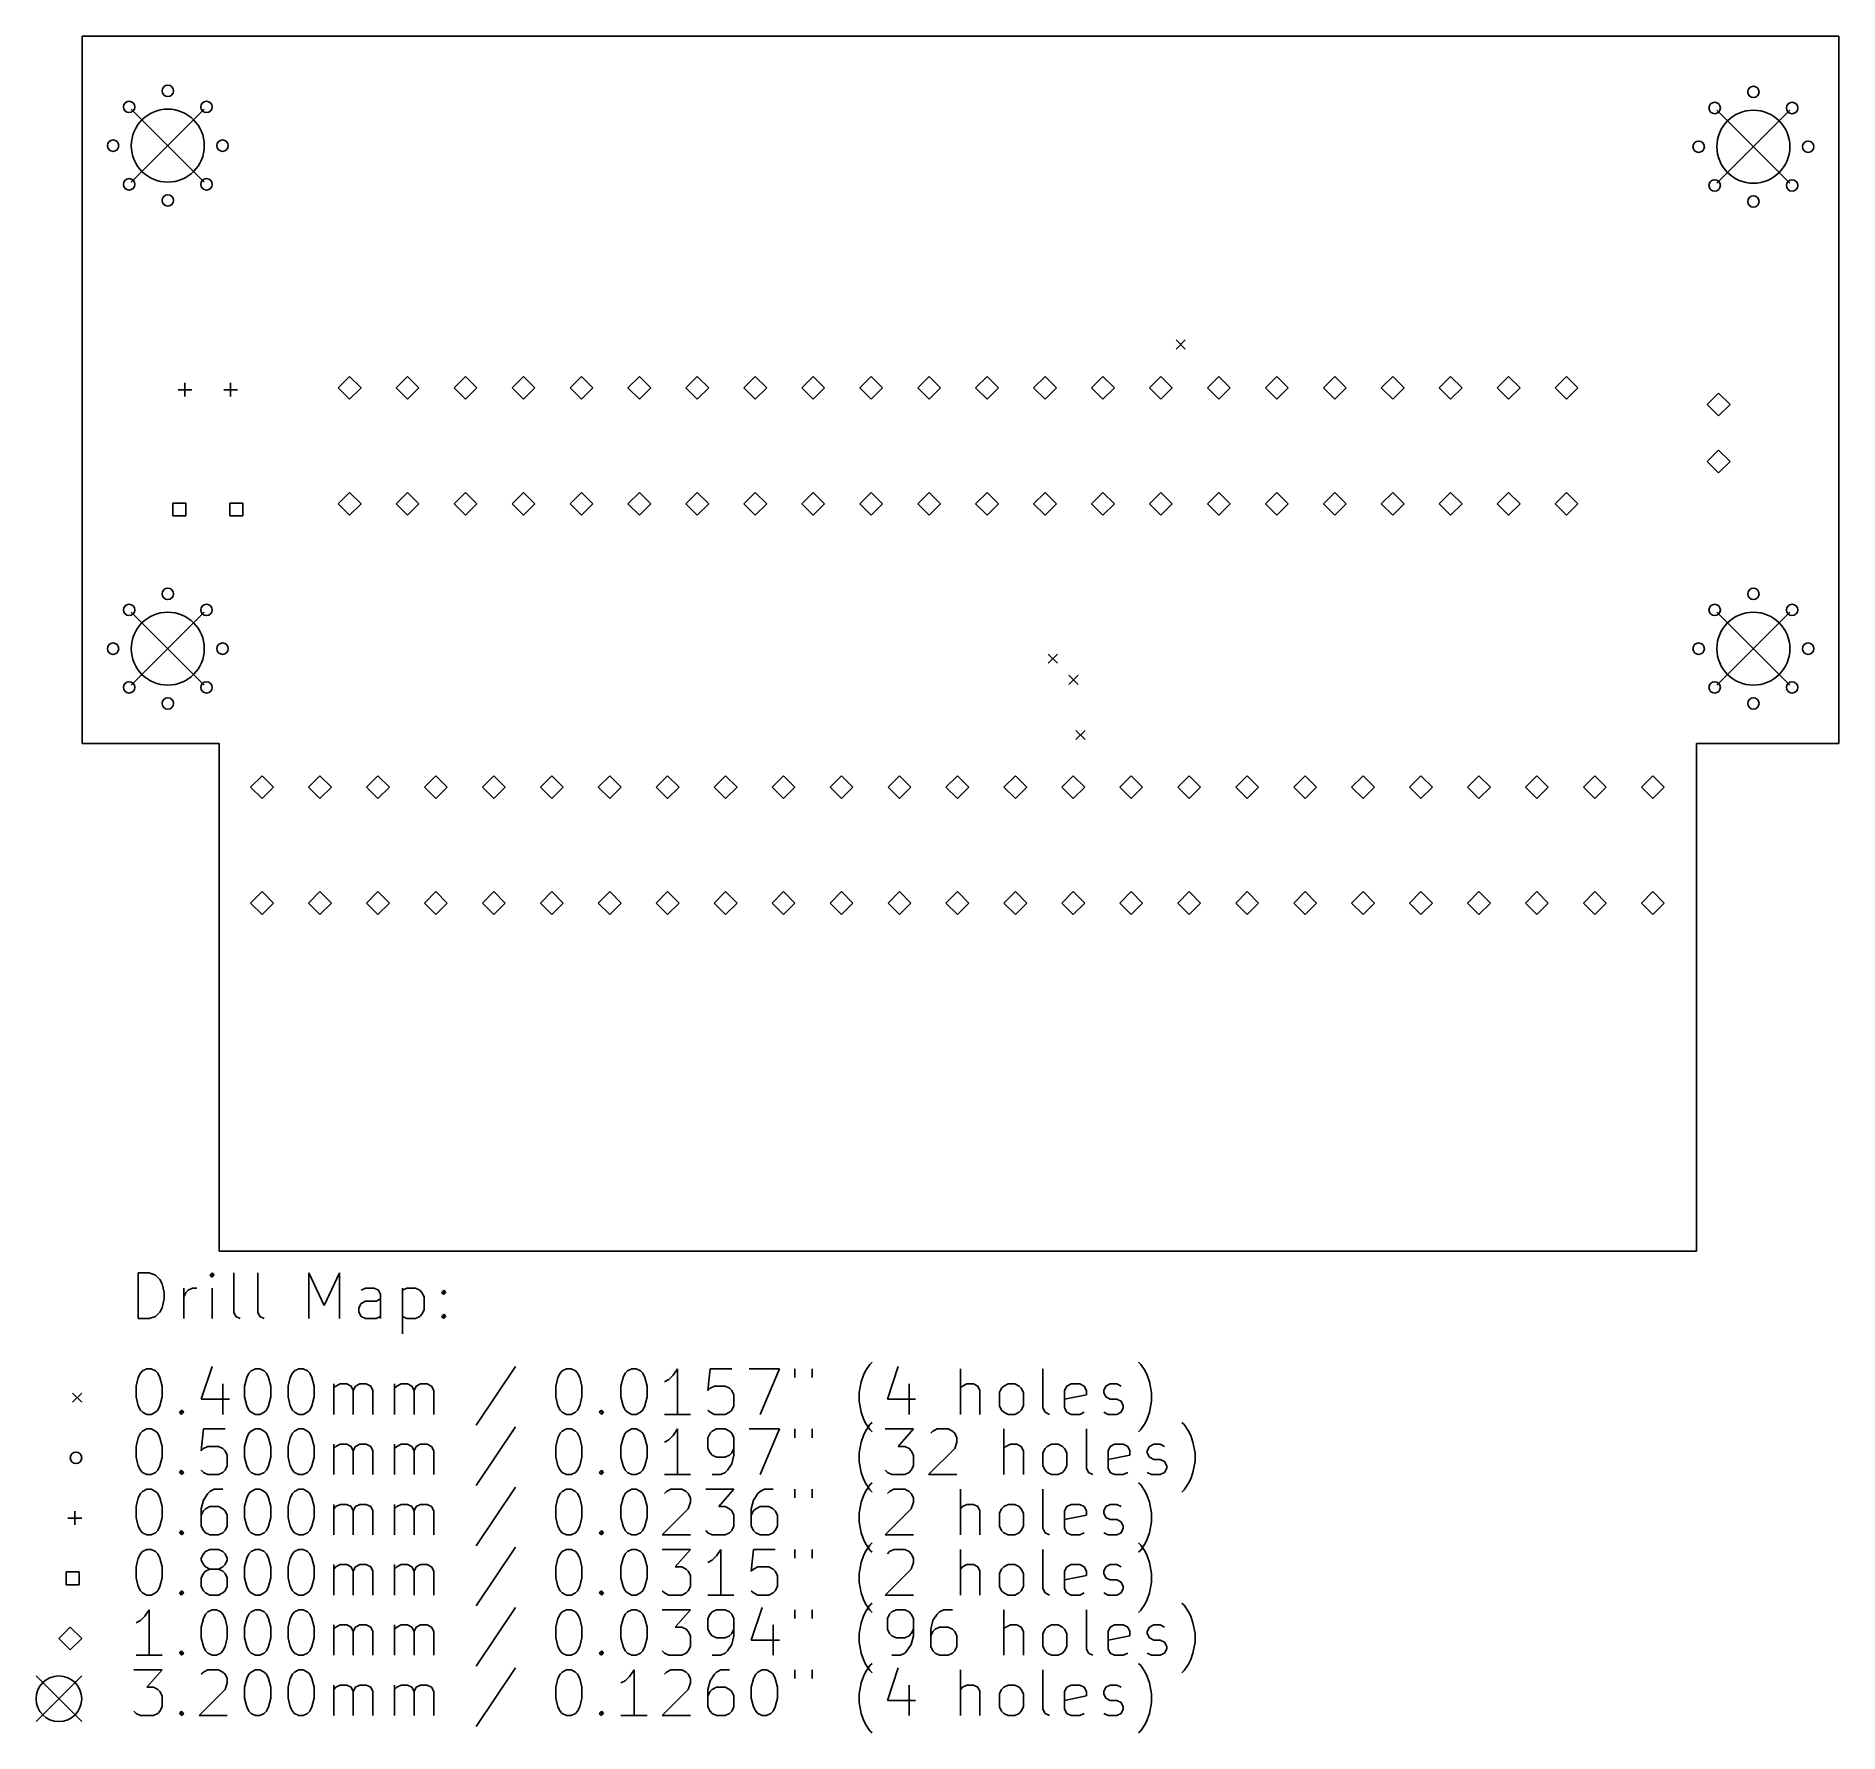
# Model space of a CAD drawing. Extents: x 122 to 201, y -145.4 to -71.
import ezdxf

# ---------------------------------------------------------------- set-up
doc = ezdxf.new("R2010")
doc.units = 0
doc.layers.add('BLACK', color=7, linetype='CONTINUOUS')

msp = doc.modelspace()

# ---------------------------------------------------------------- linework, layer by layer
at = {"layer": 'BLACK', "linetype": 'CONTINUOUS'}
for p, q in [((124, -93.25), (124, -71)), ((124, -71), (201, -71)), ((201, -71), (201, -93.25)), ((126.15, -74.203), (129.35, -77.403)), ((129.35, -74.203), (126.15, -77.403)), ((195.65, -74.25), (198.85, -77.45)), ((198.85, -74.25), (195.65, -77.45)), ((171.95, -84.319), (172.35, -84.719)), ((172.35, -84.319), (171.95, -84.719)), ((135.72, -85.92), (135.22, -86.42)), ((136.22, -86.42), (135.72, -85.92)), ((138.26, -85.92), (137.76, -86.42)), ((138.76, -86.42), (138.26, -85.92)), ((140.8, -85.92), (140.3, -86.42)), ((141.3, -86.42), (140.8, -85.92)), ((143.34, -85.92), (142.84, -86.42)), ((143.84, -86.42), (143.34, -85.92)), ((145.88, -85.92), (145.38, -86.42)), ((146.38, -86.42), (145.88, -85.92)), ((148.42, -85.92), (147.92, -86.42)), ((148.92, -86.42), (148.42, -85.92)), ((150.96, -85.92), (150.46, -86.42)), ((151.46, -86.42), (150.96, -85.92)), ((153.5, -85.92), (153, -86.42)), ((154, -86.42), (153.5, -85.92)), ((156.04, -85.92), (155.54, -86.42)), ((156.54, -86.42), (156.04, -85.92)), ((158.58, -85.92), (158.08, -86.42)), ((159.08, -86.42), (158.58, -85.92)), ((161.12, -85.92), (160.62, -86.42)), ((161.62, -86.42), (161.12, -85.92)), ((163.66, -85.92), (163.16, -86.42)), ((164.16, -86.42), (163.66, -85.92)), ((166.2, -85.92), (165.7, -86.42)), ((166.7, -86.42), (166.2, -85.92)), ((168.74, -85.92), (168.24, -86.42)), ((169.24, -86.42), (168.74, -85.92)), ((171.28, -85.92), (170.78, -86.42)), ((171.78, -86.42), (171.28, -85.92)), ((173.82, -85.92), (173.32, -86.42)), ((174.32, -86.42), (173.82, -85.92)), ((176.36, -85.92), (175.86, -86.42)), ((176.86, -86.42), (176.36, -85.92)), ((178.9, -85.92), (178.4, -86.42)), ((179.4, -86.42), (178.9, -85.92)), ((181.44, -85.92), (180.94, -86.42)), ((181.94, -86.42), (181.44, -85.92)), ((183.98, -85.92), (183.48, -86.42)), ((184.48, -86.42), (183.98, -85.92)), ((186.52, -85.92), (186.02, -86.42)), ((187.02, -86.42), (186.52, -85.92)), ((189.06, -85.92), (188.56, -86.42)), ((189.56, -86.42), (189.06, -85.92)), ((128.2, -86.5), (128.8, -86.5)), ((128.5, -86.2), (128.5, -86.8)), ((130.2, -86.5), (130.8, -86.5)), ((130.5, -86.2), (130.5, -86.8)), ((135.22, -86.42), (135.72, -86.92)), ((135.72, -86.92), (136.22, -86.42)), ((137.76, -86.42), (138.26, -86.92)), ((138.26, -86.92), (138.76, -86.42)), ((140.3, -86.42), (140.8, -86.92)), ((140.8, -86.92), (141.3, -86.42)), ((142.84, -86.42), (143.34, -86.92)), ((143.34, -86.92), (143.84, -86.42)), ((145.38, -86.42), (145.88, -86.92)), ((145.88, -86.92), (146.38, -86.42)), ((147.92, -86.42), (148.42, -86.92)), ((148.42, -86.92), (148.92, -86.42)), ((150.46, -86.42), (150.96, -86.92)), ((150.96, -86.92), (151.46, -86.42)), ((153, -86.42), (153.5, -86.92)), ((153.5, -86.92), (154, -86.42)), ((155.54, -86.42), (156.04, -86.92)), ((156.04, -86.92), (156.54, -86.42)), ((158.08, -86.42), (158.58, -86.92)), ((158.58, -86.92), (159.08, -86.42)), ((160.62, -86.42), (161.12, -86.92)), ((161.12, -86.92), (161.62, -86.42)), ((163.16, -86.42), (163.66, -86.92)), ((163.66, -86.92), (164.16, -86.42)), ((165.7, -86.42), (166.2, -86.92)), ((166.2, -86.92), (166.7, -86.42)), ((168.24, -86.42), (168.74, -86.92)), ((168.74, -86.92), (169.24, -86.42)), ((170.78, -86.42), (171.28, -86.92)), ((171.28, -86.92), (171.78, -86.42)), ((173.32, -86.42), (173.82, -86.92)), ((173.82, -86.92), (174.32, -86.42)), ((175.86, -86.42), (176.36, -86.92)), ((176.36, -86.92), (176.86, -86.42)), ((178.4, -86.42), (178.9, -86.92)), ((178.9, -86.92), (179.4, -86.42)), ((180.94, -86.42), (181.44, -86.92)), ((181.44, -86.92), (181.94, -86.42)), ((183.48, -86.42), (183.98, -86.92)), ((183.98, -86.92), (184.48, -86.42)), ((186.02, -86.42), (186.52, -86.92)), ((186.52, -86.92), (187.02, -86.42)), ((188.56, -86.42), (189.06, -86.92)), ((189.06, -86.92), (189.56, -86.42)), ((195.725, -86.65), (195.225, -87.15)), ((196.225, -87.15), (195.725, -86.65)), ((195.225, -87.15), (195.725, -87.65)), ((195.725, -87.65), (196.225, -87.15)), ((195.725, -89.15), (195.225, -89.65)), ((196.225, -89.65), (195.725, -89.15)), ((195.225, -89.65), (195.725, -90.15)), ((195.725, -90.15), (196.225, -89.65)), ((128.533, -91.467), (127.967, -91.467)), ((127.967, -91.467), (127.967, -92.033)), ((128.533, -92.033), (128.533, -91.467)), ((131.033, -91.467), (130.467, -91.467)), ((130.467, -91.467), (130.467, -92.033)), ((131.033, -92.033), (131.033, -91.467)), ((135.72, -91), (135.22, -91.5)), ((135.22, -91.5), (135.72, -92)), ((136.22, -91.5), (135.72, -91)), ((135.72, -92), (136.22, -91.5)), ((138.26, -91), (137.76, -91.5)), ((137.76, -91.5), (138.26, -92)), ((138.76, -91.5), (138.26, -91)), ((138.26, -92), (138.76, -91.5)), ((140.8, -91), (140.3, -91.5)), ((140.3, -91.5), (140.8, -92)), ((141.3, -91.5), (140.8, -91)), ((140.8, -92), (141.3, -91.5)), ((143.34, -91), (142.84, -91.5)), ((142.84, -91.5), (143.34, -92)), ((143.84, -91.5), (143.34, -91)), ((143.34, -92), (143.84, -91.5)), ((145.88, -91), (145.38, -91.5)), ((145.38, -91.5), (145.88, -92)), ((146.38, -91.5), (145.88, -91)), ((145.88, -92), (146.38, -91.5)), ((148.42, -91), (147.92, -91.5)), ((147.92, -91.5), (148.42, -92)), ((148.92, -91.5), (148.42, -91)), ((148.42, -92), (148.92, -91.5)), ((150.96, -91), (150.46, -91.5)), ((150.46, -91.5), (150.96, -92)), ((151.46, -91.5), (150.96, -91)), ((150.96, -92), (151.46, -91.5)), ((153.5, -91), (153, -91.5)), ((153, -91.5), (153.5, -92)), ((154, -91.5), (153.5, -91)), ((153.5, -92), (154, -91.5)), ((156.04, -91), (155.54, -91.5)), ((155.54, -91.5), (156.04, -92)), ((156.54, -91.5), (156.04, -91)), ((156.04, -92), (156.54, -91.5)), ((158.58, -91), (158.08, -91.5)), ((158.08, -91.5), (158.58, -92)), ((159.08, -91.5), (158.58, -91)), ((158.58, -92), (159.08, -91.5)), ((161.12, -91), (160.62, -91.5)), ((160.62, -91.5), (161.12, -92)), ((161.62, -91.5), (161.12, -91)), ((161.12, -92), (161.62, -91.5)), ((163.66, -91), (163.16, -91.5)), ((163.16, -91.5), (163.66, -92)), ((164.16, -91.5), (163.66, -91)), ((163.66, -92), (164.16, -91.5)), ((166.2, -91), (165.7, -91.5)), ((165.7, -91.5), (166.2, -92)), ((166.7, -91.5), (166.2, -91)), ((166.2, -92), (166.7, -91.5)), ((168.74, -91), (168.24, -91.5)), ((168.24, -91.5), (168.74, -92)), ((169.24, -91.5), (168.74, -91)), ((168.74, -92), (169.24, -91.5)), ((171.28, -91), (170.78, -91.5)), ((170.78, -91.5), (171.28, -92)), ((171.78, -91.5), (171.28, -91)), ((171.28, -92), (171.78, -91.5)), ((173.82, -91), (173.32, -91.5)), ((173.32, -91.5), (173.82, -92)), ((174.32, -91.5), (173.82, -91)), ((173.82, -92), (174.32, -91.5)), ((176.36, -91), (175.86, -91.5)), ((175.86, -91.5), (176.36, -92)), ((176.86, -91.5), (176.36, -91)), ((176.36, -92), (176.86, -91.5)), ((178.9, -91), (178.4, -91.5)), ((178.4, -91.5), (178.9, -92)), ((179.4, -91.5), (178.9, -91)), ((178.9, -92), (179.4, -91.5)), ((181.44, -91), (180.94, -91.5)), ((180.94, -91.5), (181.44, -92)), ((181.94, -91.5), (181.44, -91)), ((181.44, -92), (181.94, -91.5)), ((183.98, -91), (183.48, -91.5)), ((183.48, -91.5), (183.98, -92)), ((184.48, -91.5), (183.98, -91)), ((183.98, -92), (184.48, -91.5)), ((186.52, -91), (186.02, -91.5)), ((186.02, -91.5), (186.52, -92)), ((187.02, -91.5), (186.52, -91)), ((186.52, -92), (187.02, -91.5)), ((189.06, -91), (188.56, -91.5)), ((188.56, -91.5), (189.06, -92)), ((189.56, -91.5), (189.06, -91)), ((189.06, -92), (189.56, -91.5)), ((127.967, -92.033), (128.533, -92.033)), ((130.467, -92.033), (131.033, -92.033)), ((124, -102), (124, -93.25)), ((201, -93.25), (201, -102)), ((126.15, -96.25), (129.35, -99.45)), ((129.35, -96.25), (126.15, -99.45)), ((195.65, -96.25), (198.85, -99.45)), ((198.85, -96.25), (195.65, -99.45)), ((166.344, -98.087), (166.744, -98.487)), ((166.744, -98.087), (166.344, -98.487)), ((167.247, -99.018), (167.647, -99.418)), ((167.647, -99.018), (167.247, -99.418)), ((167.553, -101.433), (167.953, -101.834)), ((167.953, -101.433), (167.553, -101.834)), ((124, -102), (130, -102)), ((130, -102), (130, -124.25)), ((201, -102), (194.75, -102)), ((194.75, -102), (194.75, -124.25)), ((131.88, -103.42), (131.38, -103.92)), ((132.38, -103.92), (131.88, -103.42)), ((134.42, -103.42), (133.92, -103.92)), ((134.92, -103.92), (134.42, -103.42)), ((136.96, -103.42), (136.46, -103.92)), ((137.46, -103.92), (136.96, -103.42)), ((139.5, -103.42), (139, -103.92)), ((140, -103.92), (139.5, -103.42)), ((142.04, -103.42), (141.54, -103.92)), ((142.54, -103.92), (142.04, -103.42)), ((144.58, -103.42), (144.08, -103.92)), ((145.08, -103.92), (144.58, -103.42)), ((147.12, -103.42), (146.62, -103.92)), ((147.62, -103.92), (147.12, -103.42)), ((149.66, -103.42), (149.16, -103.92)), ((150.16, -103.92), (149.66, -103.42)), ((152.2, -103.42), (151.7, -103.92)), ((152.7, -103.92), (152.2, -103.42)), ((154.74, -103.42), (154.24, -103.92)), ((155.24, -103.92), (154.74, -103.42)), ((157.28, -103.42), (156.78, -103.92)), ((157.78, -103.92), (157.28, -103.42)), ((159.82, -103.42), (159.32, -103.92)), ((160.32, -103.92), (159.82, -103.42)), ((162.36, -103.42), (161.86, -103.92)), ((162.86, -103.92), (162.36, -103.42)), ((164.9, -103.42), (164.4, -103.92)), ((165.4, -103.92), (164.9, -103.42)), ((167.44, -103.42), (166.94, -103.92)), ((167.94, -103.92), (167.44, -103.42)), ((169.98, -103.42), (169.48, -103.92)), ((170.48, -103.92), (169.98, -103.42)), ((172.52, -103.42), (172.02, -103.92)), ((173.02, -103.92), (172.52, -103.42)), ((175.06, -103.42), (174.56, -103.92)), ((175.56, -103.92), (175.06, -103.42)), ((177.6, -103.42), (177.1, -103.92)), ((178.1, -103.92), (177.6, -103.42)), ((180.14, -103.42), (179.64, -103.92)), ((180.64, -103.92), (180.14, -103.42)), ((182.68, -103.42), (182.18, -103.92)), ((183.18, -103.92), (182.68, -103.42)), ((185.22, -103.42), (184.72, -103.92)), ((185.72, -103.92), (185.22, -103.42)), ((187.76, -103.42), (187.26, -103.92)), ((188.26, -103.92), (187.76, -103.42)), ((190.3, -103.42), (189.8, -103.92)), ((190.8, -103.92), (190.3, -103.42)), ((192.84, -103.42), (192.34, -103.92)), ((193.34, -103.92), (192.84, -103.42)), ((131.38, -103.92), (131.88, -104.42)), ((131.88, -104.42), (132.38, -103.92)), ((133.92, -103.92), (134.42, -104.42)), ((134.42, -104.42), (134.92, -103.92)), ((136.46, -103.92), (136.96, -104.42)), ((136.96, -104.42), (137.46, -103.92)), ((139, -103.92), (139.5, -104.42)), ((139.5, -104.42), (140, -103.92)), ((141.54, -103.92), (142.04, -104.42)), ((142.04, -104.42), (142.54, -103.92)), ((144.08, -103.92), (144.58, -104.42)), ((144.58, -104.42), (145.08, -103.92)), ((146.62, -103.92), (147.12, -104.42)), ((147.12, -104.42), (147.62, -103.92)), ((149.16, -103.92), (149.66, -104.42)), ((149.66, -104.42), (150.16, -103.92)), ((151.7, -103.92), (152.2, -104.42)), ((152.2, -104.42), (152.7, -103.92)), ((154.24, -103.92), (154.74, -104.42)), ((154.74, -104.42), (155.24, -103.92)), ((156.78, -103.92), (157.28, -104.42)), ((157.28, -104.42), (157.78, -103.92)), ((159.32, -103.92), (159.82, -104.42)), ((159.82, -104.42), (160.32, -103.92)), ((161.86, -103.92), (162.36, -104.42)), ((162.36, -104.42), (162.86, -103.92)), ((164.4, -103.92), (164.9, -104.42)), ((164.9, -104.42), (165.4, -103.92)), ((166.94, -103.92), (167.44, -104.42)), ((167.44, -104.42), (167.94, -103.92)), ((169.48, -103.92), (169.98, -104.42)), ((169.98, -104.42), (170.48, -103.92)), ((172.02, -103.92), (172.52, -104.42)), ((172.52, -104.42), (173.02, -103.92)), ((174.56, -103.92), (175.06, -104.42)), ((175.06, -104.42), (175.56, -103.92)), ((177.1, -103.92), (177.6, -104.42)), ((177.6, -104.42), (178.1, -103.92)), ((179.64, -103.92), (180.14, -104.42)), ((180.14, -104.42), (180.64, -103.92)), ((182.18, -103.92), (182.68, -104.42)), ((182.68, -104.42), (183.18, -103.92)), ((184.72, -103.92), (185.22, -104.42)), ((185.22, -104.42), (185.72, -103.92)), ((187.26, -103.92), (187.76, -104.42)), ((187.76, -104.42), (188.26, -103.92)), ((189.8, -103.92), (190.3, -104.42)), ((190.3, -104.42), (190.8, -103.92)), ((192.34, -103.92), (192.84, -104.42)), ((192.84, -104.42), (193.34, -103.92)), ((131.88, -108.5), (131.38, -109)), ((131.38, -109), (131.88, -109.5)), ((132.38, -109), (131.88, -108.5)), ((131.88, -109.5), (132.38, -109)), ((134.42, -108.5), (133.92, -109)), ((133.92, -109), (134.42, -109.5)), ((134.92, -109), (134.42, -108.5)), ((134.42, -109.5), (134.92, -109)), ((136.96, -108.5), (136.46, -109)), ((136.46, -109), (136.96, -109.5)), ((137.46, -109), (136.96, -108.5)), ((136.96, -109.5), (137.46, -109)), ((139.5, -108.5), (139, -109)), ((139, -109), (139.5, -109.5)), ((140, -109), (139.5, -108.5)), ((139.5, -109.5), (140, -109)), ((142.04, -108.5), (141.54, -109)), ((141.54, -109), (142.04, -109.5)), ((142.54, -109), (142.04, -108.5)), ((142.04, -109.5), (142.54, -109)), ((144.58, -108.5), (144.08, -109)), ((144.08, -109), (144.58, -109.5)), ((145.08, -109), (144.58, -108.5)), ((144.58, -109.5), (145.08, -109)), ((147.12, -108.5), (146.62, -109)), ((146.62, -109), (147.12, -109.5)), ((147.62, -109), (147.12, -108.5)), ((147.12, -109.5), (147.62, -109)), ((149.66, -108.5), (149.16, -109)), ((149.16, -109), (149.66, -109.5)), ((150.16, -109), (149.66, -108.5)), ((149.66, -109.5), (150.16, -109)), ((152.2, -108.5), (151.7, -109)), ((151.7, -109), (152.2, -109.5)), ((152.7, -109), (152.2, -108.5)), ((152.2, -109.5), (152.7, -109)), ((154.74, -108.5), (154.24, -109)), ((154.24, -109), (154.74, -109.5)), ((155.24, -109), (154.74, -108.5)), ((154.74, -109.5), (155.24, -109)), ((157.28, -108.5), (156.78, -109)), ((156.78, -109), (157.28, -109.5)), ((157.78, -109), (157.28, -108.5)), ((157.28, -109.5), (157.78, -109)), ((159.82, -108.5), (159.32, -109)), ((159.32, -109), (159.82, -109.5)), ((160.32, -109), (159.82, -108.5)), ((159.82, -109.5), (160.32, -109)), ((162.36, -108.5), (161.86, -109)), ((161.86, -109), (162.36, -109.5)), ((162.86, -109), (162.36, -108.5)), ((162.36, -109.5), (162.86, -109)), ((164.9, -108.5), (164.4, -109)), ((164.4, -109), (164.9, -109.5)), ((165.4, -109), (164.9, -108.5)), ((164.9, -109.5), (165.4, -109)), ((167.44, -108.5), (166.94, -109)), ((166.94, -109), (167.44, -109.5)), ((167.94, -109), (167.44, -108.5)), ((167.44, -109.5), (167.94, -109)), ((169.98, -108.5), (169.48, -109)), ((169.48, -109), (169.98, -109.5)), ((170.48, -109), (169.98, -108.5)), ((169.98, -109.5), (170.48, -109)), ((172.52, -108.5), (172.02, -109)), ((172.02, -109), (172.52, -109.5)), ((173.02, -109), (172.52, -108.5)), ((172.52, -109.5), (173.02, -109)), ((175.06, -108.5), (174.56, -109)), ((174.56, -109), (175.06, -109.5)), ((175.56, -109), (175.06, -108.5)), ((175.06, -109.5), (175.56, -109)), ((177.6, -108.5), (177.1, -109)), ((177.1, -109), (177.6, -109.5)), ((178.1, -109), (177.6, -108.5)), ((177.6, -109.5), (178.1, -109)), ((180.14, -108.5), (179.64, -109)), ((179.64, -109), (180.14, -109.5)), ((180.64, -109), (180.14, -108.5)), ((180.14, -109.5), (180.64, -109)), ((182.68, -108.5), (182.18, -109)), ((182.18, -109), (182.68, -109.5)), ((183.18, -109), (182.68, -108.5)), ((182.68, -109.5), (183.18, -109)), ((185.22, -108.5), (184.72, -109)), ((184.72, -109), (185.22, -109.5)), ((185.72, -109), (185.22, -108.5)), ((185.22, -109.5), (185.72, -109)), ((187.76, -108.5), (187.26, -109)), ((187.26, -109), (187.76, -109.5)), ((188.26, -109), (187.76, -108.5)), ((187.76, -109.5), (188.26, -109)), ((190.3, -108.5), (189.8, -109)), ((189.8, -109), (190.3, -109.5)), ((190.8, -109), (190.3, -108.5)), ((190.3, -109.5), (190.8, -109)), ((192.84, -108.5), (192.34, -109)), ((192.34, -109), (192.84, -109.5)), ((193.34, -109), (192.84, -108.5)), ((192.84, -109.5), (193.34, -109)), ((194.75, -124.25), (130, -124.25)), ((126.451, -127.21), (126.451, -125.21)), ((126.451, -125.21), (126.927, -125.21)), ((126.927, -125.21), (127.213, -125.305)), ((127.213, -125.305), (127.404, -125.495)), ((127.404, -125.495), (127.499, -125.686)), ((129.689, -125.21), (129.594, -125.305)), ((129.594, -125.305), (129.689, -125.4)), ((129.785, -125.305), (129.689, -125.21)), ((129.689, -125.21), (129.689, -125.4)), ((129.689, -125.4), (129.785, -125.305)), ((130.642, -126.924), (130.642, -125.21)), ((131.689, -126.924), (131.689, -125.21)), ((133.937, -127.21), (133.937, -125.21)), ((133.937, -125.21), (134.604, -126.638)), ((134.604, -126.638), (135.27, -125.21)), ((135.27, -125.21), (135.27, -127.21)), ((127.499, -125.686), (127.594, -126.067)), ((127.594, -126.353), (127.499, -126.734)), ((127.594, -126.067), (127.594, -126.353)), ((128.451, -127.21), (128.451, -125.876)), ((128.451, -126.257), (128.546, -126.067)), ((128.546, -126.067), (128.642, -125.972)), ((128.642, -125.972), (128.832, -125.876)), ((128.832, -125.876), (129.023, -125.876)), ((129.689, -127.21), (129.689, -125.876)), ((136.413, -125.876), (136.223, -125.972)), ((136.794, -125.876), (136.413, -125.876)), ((136.985, -125.972), (136.794, -125.876)), ((136.889, -126.448), (137.08, -126.353)), ((137.08, -126.162), (136.985, -125.972)), ((137.08, -127.21), (137.08, -126.162)), ((138.032, -125.876), (138.032, -127.876)), ((138.032, -125.972), (138.223, -125.876)), ((138.223, -125.876), (138.604, -125.876)), ((138.604, -125.876), (138.794, -125.972)), ((138.794, -125.972), (138.889, -126.067)), ((138.889, -126.067), (138.985, -126.257)), ((138.985, -126.257), (138.985, -126.829)), ((139.746, -126.067), (139.842, -125.972)), ((139.842, -126.162), (139.746, -126.067)), ((139.842, -125.972), (139.937, -126.067)), ((139.842, -125.972), (139.842, -126.162)), ((139.937, -126.067), (139.842, -126.162)), ((126.927, -127.21), (126.451, -127.21)), ((127.213, -127.115), (126.927, -127.21)), ((127.404, -126.924), (127.213, -127.115)), ((127.499, -126.734), (127.404, -126.924)), ((130.737, -127.115), (130.642, -126.924)), ((130.927, -127.21), (130.737, -127.115)), ((131.785, -127.115), (131.689, -126.924)), ((131.975, -127.21), (131.785, -127.115)), ((136.127, -126.734), (136.223, -126.543)), ((136.127, -126.924), (136.127, -126.734)), ((136.223, -127.115), (136.127, -126.924)), ((136.223, -126.543), (136.413, -126.448)), ((136.413, -127.21), (136.223, -127.115)), ((136.413, -126.448), (136.889, -126.448)), ((136.889, -127.21), (136.413, -127.21)), ((137.08, -127.115), (136.889, -127.21)), ((138.223, -127.21), (138.032, -127.115)), ((138.604, -127.21), (138.223, -127.21)), ((138.794, -127.115), (138.604, -127.21)), ((138.889, -127.019), (138.794, -127.115)), ((138.985, -126.829), (138.889, -127.019)), ((139.746, -127.115), (139.842, -127.019)), ((139.842, -127.21), (139.746, -127.115)), ((139.842, -127.019), (139.937, -127.115)), ((139.842, -127.019), (139.842, -127.21)), ((139.937, -127.115), (139.842, -127.21)), ((126.451, -129.791), (126.546, -129.6)), ((126.546, -129.6), (126.642, -129.505)), ((126.642, -129.505), (126.832, -129.41)), ((126.832, -129.41), (127.023, -129.41)), ((127.023, -129.41), (127.213, -129.505)), ((127.213, -129.505), (127.308, -129.6)), ((127.308, -129.6), (127.404, -129.791)), ((129.689, -129.315), (129.213, -130.743)), ((131.213, -129.791), (131.308, -129.6)), ((131.308, -129.6), (131.404, -129.505)), ((131.404, -129.505), (131.594, -129.41)), ((131.594, -129.41), (131.785, -129.41)), ((131.785, -129.41), (131.975, -129.505)), ((131.975, -129.505), (132.07, -129.6)), ((132.07, -129.6), (132.165, -129.791)), ((133.118, -129.791), (133.213, -129.6)), ((133.213, -129.6), (133.308, -129.505)), ((133.308, -129.505), (133.499, -129.41)), ((133.499, -129.41), (133.689, -129.41)), ((133.689, -129.41), (133.88, -129.505)), ((133.88, -129.505), (133.975, -129.6)), ((133.975, -129.6), (134.07, -129.791)), ((142.985, -129.315), (141.27, -131.886)), ((144.851, -129.791), (144.946, -129.6)), ((144.946, -129.6), (145.042, -129.505)), ((145.042, -129.505), (145.232, -129.41)), ((145.232, -129.41), (145.423, -129.41)), ((145.423, -129.41), (145.613, -129.505)), ((145.613, -129.505), (145.708, -129.6)), ((145.708, -129.6), (145.804, -129.791)), ((147.708, -129.791), (147.804, -129.6)), ((147.804, -129.6), (147.899, -129.505)), ((147.899, -129.505), (148.089, -129.41)), ((148.089, -129.41), (148.28, -129.41)), ((148.28, -129.41), (148.47, -129.505)), ((148.47, -129.505), (148.565, -129.6)), ((148.565, -129.6), (148.661, -129.791)), ((150.089, -129.41), (149.899, -129.695)), ((150.089, -131.41), (150.089, -129.41)), ((151.518, -129.41), (151.423, -130.362)), ((152.47, -129.41), (151.518, -129.41)), ((153.232, -129.41), (154.565, -129.41)), ((154.565, -129.41), (153.708, -131.41)), ((155.232, -129.41), (155.232, -129.791)), ((155.994, -129.41), (155.994, -129.791)), ((158.242, -129.695), (158.337, -129.505)), ((158.337, -129.505), (158.527, -129.219)), ((158.527, -129.219), (158.623, -129.124)), ((159.765, -129.315), (159.289, -130.743)), ((162.489, -131.41), (162.489, -129.41)), ((166.108, -131.124), (166.108, -129.41)), ((170.394, -129.219), (170.299, -129.124)), ((170.585, -129.505), (170.394, -129.219)), ((170.68, -129.695), (170.585, -129.505)), ((126.356, -130.172), (126.451, -129.791)), ((126.356, -130.648), (126.356, -130.172)), ((127.404, -129.791), (127.499, -130.172)), ((127.499, -130.172), (127.499, -130.648)), ((130.165, -130.076), (130.165, -131.41)), ((131.118, -130.172), (131.213, -129.791)), ((131.118, -130.648), (131.118, -130.172)), ((132.165, -129.791), (132.261, -130.172)), ((132.261, -130.172), (132.261, -130.648)), ((133.023, -130.172), (133.118, -129.791)), ((133.023, -130.648), (133.023, -130.172)), ((134.07, -129.791), (134.165, -130.172)), ((134.165, -130.172), (134.165, -130.648)), ((135.023, -131.41), (135.023, -130.076)), ((135.023, -130.267), (135.118, -130.172)), ((135.118, -130.172), (135.308, -130.076)), ((135.308, -130.076), (135.594, -130.076)), ((135.594, -130.076), (135.785, -130.172)), ((135.785, -130.172), (135.88, -130.362)), ((135.88, -130.362), (135.975, -130.172)), ((135.88, -130.362), (135.88, -131.41)), ((135.975, -130.172), (136.165, -130.076)), ((136.165, -130.076), (136.451, -130.076)), ((136.451, -130.076), (136.642, -130.172)), ((136.642, -130.172), (136.737, -130.362)), ((136.737, -130.362), (136.737, -131.41)), ((137.689, -131.41), (137.689, -130.076)), ((137.689, -130.267), (137.785, -130.172)), ((137.785, -130.172), (137.975, -130.076)), ((137.975, -130.076), (138.261, -130.076)), ((138.261, -130.076), (138.451, -130.172)), ((138.451, -130.172), (138.546, -130.362)), ((138.546, -130.362), (138.642, -130.172)), ((138.546, -130.362), (138.546, -131.41)), ((138.642, -130.172), (138.832, -130.076)), ((138.832, -130.076), (139.118, -130.076)), ((139.118, -130.076), (139.308, -130.172)), ((139.308, -130.172), (139.404, -130.362)), ((139.404, -130.362), (139.404, -131.41)), ((144.756, -130.172), (144.851, -129.791)), ((144.756, -130.648), (144.756, -130.172)), ((145.804, -129.791), (145.899, -130.172)), ((145.899, -130.172), (145.899, -130.648)), ((147.613, -130.172), (147.708, -129.791)), ((147.613, -130.648), (147.613, -130.172)), ((148.661, -129.791), (148.756, -130.172)), ((148.756, -130.172), (148.756, -130.648)), ((149.708, -129.886), (149.518, -129.981)), ((149.899, -129.695), (149.708, -129.886)), ((151.423, -130.362), (151.518, -130.267)), ((151.518, -130.267), (151.708, -130.172)), ((151.708, -130.172), (152.185, -130.172)), ((152.185, -130.172), (152.375, -130.267)), ((152.375, -130.267), (152.47, -130.362)), ((152.47, -130.362), (152.565, -130.553)), ((158.051, -130.457), (158.146, -129.981)), ((158.146, -129.981), (158.242, -129.695)), ((160.242, -130.076), (160.242, -131.41)), ((162.585, -130.172), (162.489, -130.267)), ((162.775, -130.076), (162.585, -130.172)), ((163.061, -130.076), (162.775, -130.076)), ((163.251, -130.172), (163.061, -130.076)), ((163.346, -130.362), (163.251, -130.172)), ((163.346, -131.41), (163.346, -130.362)), ((164.204, -130.457), (164.299, -130.267)), ((164.299, -130.267), (164.394, -130.172)), ((164.394, -130.172), (164.585, -130.076)), ((164.585, -130.076), (164.87, -130.076)), ((164.87, -130.076), (165.061, -130.172)), ((165.061, -130.172), (165.156, -130.267)), ((165.156, -130.267), (165.251, -130.457)), ((167.061, -130.362), (167.156, -130.172)), ((167.061, -131.124), (167.061, -130.362)), ((167.156, -130.172), (167.346, -130.076)), ((167.346, -130.076), (167.727, -130.076)), ((167.727, -130.076), (167.918, -130.172)), ((167.918, -130.172), (168.013, -130.362)), ((168.013, -130.362), (168.013, -130.553)), ((168.775, -130.362), (168.87, -130.172)), ((168.775, -130.457), (168.775, -130.362)), ((168.87, -130.172), (169.061, -130.076)), ((169.061, -130.076), (169.346, -130.076)), ((169.346, -130.076), (169.537, -130.172)), ((170.775, -129.981), (170.68, -129.695)), ((170.87, -130.457), (170.775, -129.981)), ((123.575, -130.475), (123.975, -130.875)), ((123.975, -130.475), (123.575, -130.875)), ((126.451, -131.029), (126.356, -130.648)), ((126.546, -131.219), (126.451, -131.029)), ((127.404, -131.029), (127.308, -131.219)), ((127.499, -130.648), (127.404, -131.029)), ((129.213, -130.743), (130.451, -130.743)), ((131.213, -131.029), (131.118, -130.648)), ((131.308, -131.219), (131.213, -131.029)), ((132.165, -131.029), (132.07, -131.219)), ((132.261, -130.648), (132.165, -131.029)), ((133.118, -131.029), (133.023, -130.648)), ((133.213, -131.219), (133.118, -131.029)), ((134.07, -131.029), (133.975, -131.219)), ((134.165, -130.648), (134.07, -131.029)), ((144.851, -131.029), (144.756, -130.648)), ((144.946, -131.219), (144.851, -131.029)), ((145.804, -131.029), (145.708, -131.219)), ((145.899, -130.648), (145.804, -131.029)), ((147.708, -131.029), (147.613, -130.648)), ((147.804, -131.219), (147.708, -131.029)), ((148.661, -131.029), (148.565, -131.219)), ((148.756, -130.648), (148.661, -131.029)), ((152.565, -131.029), (152.47, -131.219)), ((152.565, -130.553), (152.565, -131.029)), ((158.051, -130.838), (158.051, -130.457)), ((158.146, -131.315), (158.051, -130.838)), ((159.289, -130.743), (160.527, -130.743)), ((164.204, -131.029), (164.204, -130.457)), ((164.299, -131.219), (164.204, -131.029)), ((165.251, -131.029), (165.156, -131.219)), ((165.251, -130.457), (165.251, -131.029)), ((166.204, -131.315), (166.108, -131.124)), ((168.013, -130.553), (167.061, -130.743)), ((167.156, -131.315), (167.061, -131.124)), ((168.87, -130.648), (168.775, -130.457)), ((169.061, -130.743), (168.87, -130.648)), ((169.346, -130.743), (169.061, -130.743)), ((169.537, -130.838), (169.346, -130.743)), ((169.632, -131.029), (169.537, -130.838)), ((169.537, -131.315), (169.632, -131.124)), ((169.632, -131.124), (169.632, -131.029)), ((170.775, -131.315), (170.87, -130.838)), ((170.87, -130.838), (170.87, -130.457)), ((126.642, -131.315), (126.546, -131.219)), ((126.832, -131.41), (126.642, -131.315)), ((127.023, -131.41), (126.832, -131.41)), ((127.213, -131.315), (127.023, -131.41)), ((127.308, -131.219), (127.213, -131.315)), ((128.261, -131.315), (128.356, -131.219)), ((128.356, -131.41), (128.261, -131.315)), ((128.356, -131.219), (128.451, -131.315)), ((128.356, -131.219), (128.356, -131.41)), ((128.451, -131.315), (128.356, -131.41)), ((131.404, -131.315), (131.308, -131.219)), ((131.594, -131.41), (131.404, -131.315)), ((131.785, -131.41), (131.594, -131.41)), ((131.975, -131.315), (131.785, -131.41)), ((132.07, -131.219), (131.975, -131.315)), ((133.308, -131.315), (133.213, -131.219)), ((133.499, -131.41), (133.308, -131.315)), ((133.689, -131.41), (133.499, -131.41)), ((133.88, -131.315), (133.689, -131.41)), ((133.975, -131.219), (133.88, -131.315)), ((142.985, -131.955), (141.27, -134.526)), ((145.042, -131.315), (144.946, -131.219)), ((145.232, -131.41), (145.042, -131.315)), ((145.423, -131.41), (145.232, -131.41)), ((145.613, -131.315), (145.423, -131.41)), ((145.708, -131.219), (145.613, -131.315)), ((146.661, -131.315), (146.756, -131.219)), ((146.756, -131.41), (146.661, -131.315)), ((146.756, -131.219), (146.851, -131.315)), ((146.756, -131.219), (146.756, -131.41)), ((146.851, -131.315), (146.756, -131.41)), ((147.899, -131.315), (147.804, -131.219)), ((148.089, -131.41), (147.899, -131.315)), ((148.28, -131.41), (148.089, -131.41)), ((148.47, -131.315), (148.28, -131.41)), ((148.565, -131.219), (148.47, -131.315)), ((150.661, -131.41), (149.518, -131.41)), ((151.518, -131.315), (151.423, -131.219)), ((151.708, -131.41), (151.518, -131.315)), ((152.185, -131.41), (151.708, -131.41)), ((152.375, -131.315), (152.185, -131.41)), ((152.47, -131.219), (152.375, -131.315)), ((158.242, -131.6), (158.146, -131.315)), ((158.337, -131.791), (158.242, -131.6)), ((158.527, -132.076), (158.337, -131.791)), ((158.337, -132.145), (158.527, -131.859)), ((158.527, -131.859), (158.623, -131.764)), ((164.394, -131.315), (164.299, -131.219)), ((164.585, -131.41), (164.394, -131.315)), ((164.87, -131.41), (164.585, -131.41)), ((165.061, -131.315), (164.87, -131.41)), ((165.156, -131.219), (165.061, -131.315)), ((166.394, -131.41), (166.204, -131.315)), ((167.346, -131.41), (167.156, -131.315)), ((167.727, -131.41), (167.346, -131.41)), ((167.918, -131.315), (167.727, -131.41)), ((168.775, -131.315), (168.965, -131.41)), ((168.965, -131.41), (169.346, -131.41)), ((169.346, -131.41), (169.537, -131.315)), ((170.394, -132.076), (170.585, -131.791)), ((170.585, -131.791), (170.68, -131.6)), ((170.68, -131.6), (170.775, -131.315)), ((172.299, -131.859), (172.204, -131.764)), ((172.489, -132.145), (172.299, -131.859)), ((126.356, -132.812), (126.451, -132.431)), ((126.451, -132.431), (126.546, -132.24)), ((126.546, -132.24), (126.642, -132.145)), ((126.642, -132.145), (126.832, -132.05)), ((126.832, -132.05), (127.023, -132.05)), ((127.023, -132.05), (127.213, -132.145)), ((127.213, -132.145), (127.308, -132.24)), ((127.308, -132.24), (127.404, -132.431)), ((127.404, -132.431), (127.499, -132.812)), ((129.308, -132.05), (129.213, -133.002)), ((130.261, -132.05), (129.308, -132.05)), ((131.118, -132.812), (131.213, -132.431)), ((131.213, -132.431), (131.308, -132.24)), ((131.308, -132.24), (131.404, -132.145)), ((131.404, -132.145), (131.594, -132.05)), ((131.594, -132.05), (131.785, -132.05)), ((131.785, -132.05), (131.975, -132.145)), ((131.975, -132.145), (132.07, -132.24)), ((132.07, -132.24), (132.165, -132.431)), ((132.165, -132.431), (132.261, -132.812)), ((133.023, -132.812), (133.118, -132.431)), ((133.118, -132.431), (133.213, -132.24)), ((133.213, -132.24), (133.308, -132.145)), ((133.308, -132.145), (133.499, -132.05)), ((133.499, -132.05), (133.689, -132.05)), ((133.689, -132.05), (133.88, -132.145)), ((133.88, -132.145), (133.975, -132.24)), ((133.975, -132.24), (134.07, -132.431)), ((134.07, -132.431), (134.165, -132.812)), ((135.023, -134.05), (135.023, -132.716)), ((135.118, -132.812), (135.308, -132.716)), ((135.308, -132.716), (135.594, -132.716)), ((135.594, -132.716), (135.785, -132.812)), ((135.975, -132.812), (136.165, -132.716)), ((136.165, -132.716), (136.451, -132.716)), ((136.451, -132.716), (136.642, -132.812)), ((137.689, -134.05), (137.689, -132.716)), ((137.785, -132.812), (137.975, -132.716)), ((137.975, -132.716), (138.261, -132.716)), ((138.261, -132.716), (138.451, -132.812)), ((138.642, -132.812), (138.832, -132.716)), ((138.832, -132.716), (139.118, -132.716)), ((139.118, -132.716), (139.308, -132.812)), ((144.756, -132.812), (144.851, -132.431)), ((144.851, -132.431), (144.946, -132.24)), ((144.946, -132.24), (145.042, -132.145)), ((145.042, -132.145), (145.232, -132.05)), ((145.232, -132.05), (145.423, -132.05)), ((145.423, -132.05), (145.613, -132.145)), ((145.613, -132.145), (145.708, -132.24)), ((145.708, -132.24), (145.804, -132.431)), ((145.804, -132.431), (145.899, -132.812)), ((147.613, -132.812), (147.708, -132.431)), ((147.708, -132.431), (147.804, -132.24)), ((147.804, -132.24), (147.899, -132.145)), ((147.899, -132.145), (148.089, -132.05)), ((148.089, -132.05), (148.28, -132.05)), ((148.28, -132.05), (148.47, -132.145)), ((148.47, -132.145), (148.565, -132.24)), ((148.565, -132.24), (148.661, -132.431)), ((148.661, -132.431), (148.756, -132.812)), ((149.708, -132.526), (149.518, -132.621)), ((149.899, -132.335), (149.708, -132.526)), ((150.089, -132.05), (149.899, -132.335)), ((150.089, -134.05), (150.089, -132.05)), ((151.518, -132.24), (151.423, -132.431)), ((151.423, -132.431), (151.423, -132.907)), ((151.613, -132.145), (151.518, -132.24)), ((151.804, -132.05), (151.613, -132.145)), ((152.185, -132.05), (151.804, -132.05)), ((152.375, -132.145), (152.185, -132.05)), ((152.47, -132.24), (152.375, -132.145)), ((152.565, -132.431), (152.47, -132.24)), ((152.565, -133.193), (152.565, -132.431)), ((153.232, -132.05), (154.565, -132.05)), ((154.565, -132.05), (153.708, -134.05)), ((155.232, -132.05), (155.232, -132.431)), ((155.994, -132.05), (155.994, -132.431)), ((158.051, -133.097), (158.146, -132.621)), ((158.146, -132.621), (158.242, -132.335)), ((158.242, -132.335), (158.337, -132.145)), ((158.623, -132.172), (158.527, -132.076)), ((159.194, -132.05), (160.432, -132.05)), ((160.432, -132.05), (159.765, -132.812)), ((161.194, -132.24), (161.289, -132.145)), ((161.289, -132.145), (161.48, -132.05)), ((161.48, -132.05), (161.956, -132.05)), ((161.956, -132.05), (162.146, -132.145)), ((162.146, -132.145), (162.242, -132.24)), ((162.242, -132.24), (162.337, -132.431)), ((162.337, -132.621), (162.242, -132.907)), ((162.337, -132.431), (162.337, -132.621)), ((164.394, -134.05), (164.394, -132.05)), ((164.68, -132.716), (164.489, -132.812)), ((164.965, -132.716), (164.68, -132.716)), ((165.156, -132.812), (164.965, -132.716)), ((166.299, -132.812), (166.489, -132.716)), ((166.489, -132.716), (166.775, -132.716)), ((166.775, -132.716), (166.965, -132.812)), ((168.013, -133.764), (168.013, -132.05)), ((169.061, -132.812), (169.251, -132.716)), ((169.251, -132.716), (169.632, -132.716)), ((169.632, -132.716), (169.823, -132.812)), ((170.299, -132.172), (170.394, -132.076)), ((170.775, -132.812), (170.965, -132.716)), ((170.965, -132.716), (171.251, -132.716)), ((171.251, -132.716), (171.442, -132.812)), ((172.585, -132.335), (172.489, -132.145)), ((172.68, -132.621), (172.585, -132.335)), ((172.775, -133.097), (172.68, -132.621)), ((126.356, -133.288), (126.356, -132.812)), ((126.451, -133.669), (126.356, -133.288)), ((127.499, -133.288), (127.404, -133.669)), ((127.499, -132.812), (127.499, -133.288)), ((129.213, -133.002), (129.308, -132.907)), ((129.308, -132.907), (129.499, -132.812)), ((129.499, -132.812), (129.975, -132.812)), ((129.975, -132.812), (130.165, -132.907)), ((130.165, -132.907), (130.261, -133.002)), ((130.261, -133.002), (130.356, -133.193)), ((130.356, -133.193), (130.356, -133.669)), ((131.118, -133.288), (131.118, -132.812)), ((131.213, -133.669), (131.118, -133.288)), ((132.261, -133.288), (132.165, -133.669)), ((132.261, -132.812), (132.261, -133.288)), ((133.023, -133.288), (133.023, -132.812)), ((133.118, -133.669), (133.023, -133.288)), ((134.165, -133.288), (134.07, -133.669)), ((134.165, -132.812), (134.165, -133.288)), ((135.023, -132.907), (135.118, -132.812)), ((135.785, -132.812), (135.88, -133.002)), ((135.88, -133.002), (135.975, -132.812)), ((135.88, -133.002), (135.88, -134.05)), ((136.642, -132.812), (136.737, -133.002)), ((136.737, -133.002), (136.737, -134.05)), ((137.689, -132.907), (137.785, -132.812)), ((138.451, -132.812), (138.546, -133.002)), ((138.546, -133.002), (138.642, -132.812)), ((138.546, -133.002), (138.546, -134.05)), ((139.308, -132.812), (139.404, -133.002)), ((139.404, -133.002), (139.404, -134.05)), ((144.756, -133.288), (144.756, -132.812)), ((144.851, -133.669), (144.756, -133.288)), ((145.899, -133.288), (145.804, -133.669)), ((145.899, -132.812), (145.899, -133.288)), ((147.613, -133.288), (147.613, -132.812)), ((147.708, -133.669), (147.613, -133.288)), ((148.756, -133.288), (148.661, -133.669)), ((148.756, -132.812), (148.756, -133.288)), ((151.423, -132.907), (151.518, -133.097)), ((151.518, -133.097), (151.613, -133.193)), ((151.613, -133.193), (151.804, -133.288)), ((151.804, -133.288), (152.185, -133.288)), ((152.185, -133.288), (152.375, -133.193)), ((152.375, -133.193), (152.47, -133.097)), ((152.47, -133.097), (152.565, -132.907)), ((152.47, -133.574), (152.565, -133.193)), ((158.051, -133.478), (158.051, -133.097)), ((158.146, -133.955), (158.051, -133.478)), ((159.765, -132.812), (160.051, -132.812)), ((160.051, -132.812), (160.242, -132.907)), ((160.242, -132.907), (160.337, -133.002)), ((160.337, -133.002), (160.432, -133.193)), ((160.432, -133.193), (160.432, -133.669)), ((162.242, -132.907), (161.099, -134.05)), ((164.489, -132.812), (164.394, -132.907)), ((165.251, -133.002), (165.156, -132.812)), ((165.251, -134.05), (165.251, -133.002)), ((166.108, -133.097), (166.204, -132.907)), ((166.108, -133.669), (166.108, -133.097)), ((166.204, -132.907), (166.299, -132.812)), ((166.965, -132.812), (167.061, -132.907)), ((167.061, -132.907), (167.156, -133.097)), ((167.156, -133.097), (167.156, -133.669)), ((168.965, -133.002), (169.061, -132.812)), ((168.965, -133.764), (168.965, -133.002)), ((169.918, -133.193), (168.965, -133.383)), ((169.823, -132.812), (169.918, -133.002)), ((169.918, -133.002), (169.918, -133.193)), ((170.68, -133.002), (170.775, -132.812)), ((170.68, -133.097), (170.68, -133.002)), ((170.775, -133.288), (170.68, -133.097)), ((170.965, -133.383), (170.775, -133.288)), ((171.251, -133.383), (170.965, -133.383)), ((171.442, -133.478), (171.251, -133.383)), ((171.537, -133.669), (171.442, -133.478)), ((172.68, -133.955), (172.775, -133.478)), ((172.775, -133.478), (172.775, -133.097)), ((126.546, -133.859), (126.451, -133.669)), ((126.642, -133.955), (126.546, -133.859)), ((126.832, -134.05), (126.642, -133.955)), ((127.023, -134.05), (126.832, -134.05)), ((127.213, -133.955), (127.023, -134.05)), ((127.308, -133.859), (127.213, -133.955)), ((127.404, -133.669), (127.308, -133.859)), ((128.261, -133.955), (128.356, -133.859)), ((128.356, -134.05), (128.261, -133.955)), ((128.356, -133.859), (128.451, -133.955)), ((128.356, -133.859), (128.356, -134.05)), ((128.451, -133.955), (128.356, -134.05)), ((129.308, -133.955), (129.213, -133.859)), ((129.499, -134.05), (129.308, -133.955)), ((129.975, -134.05), (129.499, -134.05)), ((130.165, -133.955), (129.975, -134.05)), ((130.261, -133.859), (130.165, -133.955)), ((130.356, -133.669), (130.261, -133.859)), ((131.308, -133.859), (131.213, -133.669)), ((131.404, -133.955), (131.308, -133.859)), ((131.594, -134.05), (131.404, -133.955)), ((131.785, -134.05), (131.594, -134.05)), ((131.975, -133.955), (131.785, -134.05)), ((132.07, -133.859), (131.975, -133.955)), ((132.165, -133.669), (132.07, -133.859)), ((133.213, -133.859), (133.118, -133.669)), ((133.308, -133.955), (133.213, -133.859)), ((133.499, -134.05), (133.308, -133.955)), ((133.689, -134.05), (133.499, -134.05)), ((133.88, -133.955), (133.689, -134.05)), ((133.975, -133.859), (133.88, -133.955)), ((134.07, -133.669), (133.975, -133.859)), ((144.946, -133.859), (144.851, -133.669)), ((145.042, -133.955), (144.946, -133.859)), ((145.232, -134.05), (145.042, -133.955)), ((145.423, -134.05), (145.232, -134.05)), ((145.613, -133.955), (145.423, -134.05)), ((145.708, -133.859), (145.613, -133.955)), ((145.804, -133.669), (145.708, -133.859)), ((146.661, -133.955), (146.756, -133.859)), ((146.756, -134.05), (146.661, -133.955)), ((146.756, -133.859), (146.851, -133.955)), ((146.756, -133.859), (146.756, -134.05)), ((146.851, -133.955), (146.756, -134.05)), ((147.804, -133.859), (147.708, -133.669)), ((147.899, -133.955), (147.804, -133.859)), ((148.089, -134.05), (147.899, -133.955)), ((148.28, -134.05), (148.089, -134.05)), ((148.47, -133.955), (148.28, -134.05)), ((148.565, -133.859), (148.47, -133.955)), ((148.661, -133.669), (148.565, -133.859)), ((150.661, -134.05), (149.518, -134.05)), ((151.613, -134.05), (151.994, -134.05)), ((151.994, -134.05), (152.185, -133.955)), ((152.185, -133.955), (152.28, -133.859)), ((152.28, -133.859), (152.47, -133.574)), ((158.242, -134.24), (158.146, -133.955)), ((158.337, -134.431), (158.242, -134.24)), ((159.289, -133.955), (159.194, -133.859)), ((159.48, -134.05), (159.289, -133.955)), ((160.051, -134.05), (159.48, -134.05)), ((160.242, -133.955), (160.051, -134.05)), ((160.337, -133.859), (160.242, -133.955)), ((160.432, -133.669), (160.337, -133.859)), ((161.099, -134.05), (162.337, -134.05)), ((166.204, -133.859), (166.108, -133.669)), ((166.299, -133.955), (166.204, -133.859)), ((166.489, -134.05), (166.299, -133.955)), ((166.775, -134.05), (166.489, -134.05)), ((166.965, -133.955), (166.775, -134.05)), ((167.061, -133.859), (166.965, -133.955)), ((167.156, -133.669), (167.061, -133.859)), ((168.108, -133.955), (168.013, -133.764)), ((168.299, -134.05), (168.108, -133.955)), ((169.061, -133.955), (168.965, -133.764)), ((169.251, -134.05), (169.061, -133.955)), ((169.632, -134.05), (169.251, -134.05)), ((169.823, -133.955), (169.632, -134.05)), ((170.68, -133.955), (170.87, -134.05)), ((170.87, -134.05), (171.251, -134.05)), ((171.251, -134.05), (171.442, -133.955)), ((171.442, -133.955), (171.537, -133.764)), ((171.537, -133.764), (171.537, -133.669)), ((172.489, -134.431), (172.585, -134.24)), ((172.585, -134.24), (172.68, -133.955)), ((126.356, -135.452), (126.451, -135.071)), ((126.451, -135.071), (126.546, -134.88)), ((126.546, -134.88), (126.642, -134.785)), ((126.642, -134.785), (126.832, -134.69)), ((126.832, -134.69), (127.023, -134.69)), ((127.023, -134.69), (127.213, -134.785)), ((127.213, -134.785), (127.308, -134.88)), ((127.308, -134.88), (127.404, -135.071)), ((127.404, -135.071), (127.499, -135.452)), ((129.499, -134.88), (129.308, -135.166)), ((129.594, -134.785), (129.499, -134.88)), ((129.785, -134.69), (129.594, -134.785)), ((130.165, -134.69), (129.785, -134.69)), ((131.118, -135.452), (131.213, -135.071)), ((131.213, -135.071), (131.308, -134.88)), ((131.308, -134.88), (131.404, -134.785)), ((131.404, -134.785), (131.594, -134.69)), ((131.594, -134.69), (131.785, -134.69)), ((131.785, -134.69), (131.975, -134.785)), ((131.975, -134.785), (132.07, -134.88)), ((132.07, -134.88), (132.165, -135.071)), ((132.165, -135.071), (132.261, -135.452)), ((133.023, -135.452), (133.118, -135.071)), ((133.118, -135.071), (133.213, -134.88)), ((133.213, -134.88), (133.308, -134.785)), ((133.308, -134.785), (133.499, -134.69)), ((133.499, -134.69), (133.689, -134.69)), ((133.689, -134.69), (133.88, -134.785)), ((133.88, -134.785), (133.975, -134.88)), ((133.975, -134.88), (134.07, -135.071)), ((134.07, -135.071), (134.165, -135.452)), ((142.985, -134.595), (141.27, -137.166)), ((144.756, -135.452), (144.851, -135.071)), ((144.851, -135.071), (144.946, -134.88)), ((144.946, -134.88), (145.042, -134.785)), ((145.042, -134.785), (145.232, -134.69)), ((145.232, -134.69), (145.423, -134.69)), ((145.423, -134.69), (145.613, -134.785)), ((145.613, -134.785), (145.708, -134.88)), ((145.708, -134.88), (145.804, -135.071)), ((145.804, -135.071), (145.899, -135.452)), ((147.613, -135.452), (147.708, -135.071)), ((147.708, -135.071), (147.804, -134.88)), ((147.804, -134.88), (147.899, -134.785)), ((147.899, -134.785), (148.089, -134.69)), ((148.089, -134.69), (148.28, -134.69)), ((148.28, -134.69), (148.47, -134.785)), ((148.47, -134.785), (148.565, -134.88)), ((148.565, -134.88), (148.661, -135.071)), ((148.661, -135.071), (148.756, -135.452)), ((149.518, -134.88), (149.613, -134.785)), ((149.613, -134.785), (149.804, -134.69)), ((149.804, -134.69), (150.28, -134.69)), ((150.28, -134.69), (150.47, -134.785)), ((150.47, -134.785), (150.565, -134.88)), ((150.565, -134.88), (150.661, -135.071)), ((150.661, -135.071), (150.661, -135.261)), ((151.327, -134.69), (152.565, -134.69)), ((152.565, -134.69), (151.899, -135.452)), ((153.613, -134.88), (153.423, -135.166)), ((153.708, -134.785), (153.613, -134.88)), ((153.899, -134.69), (153.708, -134.785)), ((154.28, -134.69), (153.899, -134.69)), ((155.232, -134.69), (155.232, -135.071)), ((155.994, -134.69), (155.994, -135.071)), ((158.146, -135.261), (158.242, -134.975)), ((158.242, -134.975), (158.337, -134.785)), ((158.527, -134.716), (158.337, -134.431)), ((158.337, -134.785), (158.527, -134.499)), ((158.527, -134.499), (158.623, -134.404)), ((158.623, -134.812), (158.527, -134.716)), ((159.289, -134.88), (159.385, -134.785)), ((159.385, -134.785), (159.575, -134.69)), ((159.575, -134.69), (160.051, -134.69)), ((160.051, -134.69), (160.242, -134.785)), ((160.242, -134.785), (160.337, -134.88)), ((160.337, -134.88), (160.432, -135.071)), ((160.432, -135.071), (160.432, -135.261)), ((162.489, -136.69), (162.489, -134.69)), ((166.108, -136.404), (166.108, -134.69)), ((170.394, -134.499), (170.299, -134.404)), ((170.585, -134.785), (170.394, -134.499)), ((170.68, -134.975), (170.585, -134.785)), ((170.775, -135.261), (170.68, -134.975)), ((172.204, -134.812), (172.299, -134.716)), ((172.299, -134.716), (172.489, -134.431)), ((123.675, -135.655), (123.675, -136.255)), ((126.356, -135.928), (126.356, -135.452)), ((127.499, -135.452), (127.499, -135.928)), ((129.308, -135.166), (129.213, -135.547)), ((129.213, -135.547), (129.213, -136.309)), ((129.308, -135.642), (129.213, -135.833)), ((129.404, -135.547), (129.308, -135.642)), ((129.594, -135.452), (129.404, -135.547)), ((129.975, -135.452), (129.594, -135.452)), ((130.165, -135.547), (129.975, -135.452)), ((130.261, -135.642), (130.165, -135.547)), ((130.356, -135.833), (130.261, -135.642)), ((130.356, -136.309), (130.356, -135.833)), ((131.118, -135.928), (131.118, -135.452)), ((132.261, -135.452), (132.261, -135.928)), ((133.023, -135.928), (133.023, -135.452)), ((134.165, -135.452), (134.165, -135.928)), ((135.023, -136.69), (135.023, -135.356)), ((135.023, -135.547), (135.118, -135.452)), ((135.118, -135.452), (135.308, -135.356)), ((135.308, -135.356), (135.594, -135.356)), ((135.594, -135.356), (135.785, -135.452)), ((135.785, -135.452), (135.88, -135.642)), ((135.88, -135.642), (135.975, -135.452)), ((135.88, -135.642), (135.88, -136.69)), ((135.975, -135.452), (136.165, -135.356)), ((136.165, -135.356), (136.451, -135.356)), ((136.451, -135.356), (136.642, -135.452)), ((136.642, -135.452), (136.737, -135.642)), ((136.737, -135.642), (136.737, -136.69)), ((137.689, -136.69), (137.689, -135.356)), ((137.689, -135.547), (137.785, -135.452)), ((137.785, -135.452), (137.975, -135.356)), ((137.975, -135.356), (138.261, -135.356)), ((138.261, -135.356), (138.451, -135.452)), ((138.451, -135.452), (138.546, -135.642)), ((138.546, -135.642), (138.642, -135.452)), ((138.546, -135.642), (138.546, -136.69)), ((138.642, -135.452), (138.832, -135.356)), ((138.832, -135.356), (139.118, -135.356)), ((139.118, -135.356), (139.308, -135.452)), ((139.308, -135.452), (139.404, -135.642)), ((139.404, -135.642), (139.404, -136.69)), ((144.756, -135.928), (144.756, -135.452)), ((145.899, -135.452), (145.899, -135.928)), ((147.613, -135.928), (147.613, -135.452)), ((148.756, -135.452), (148.756, -135.928)), ((150.565, -135.547), (149.423, -136.69)), ((150.661, -135.261), (150.565, -135.547)), ((151.899, -135.452), (152.185, -135.452)), ((152.185, -135.452), (152.375, -135.547)), ((152.375, -135.547), (152.47, -135.642)), ((152.47, -135.642), (152.565, -135.833)), ((152.565, -135.833), (152.565, -136.309)), ((153.423, -135.166), (153.327, -135.547)), ((153.327, -135.547), (153.327, -136.309)), ((153.423, -135.642), (153.327, -135.833)), ((153.518, -135.547), (153.423, -135.642)), ((153.708, -135.452), (153.518, -135.547)), ((154.089, -135.452), (153.708, -135.452)), ((154.28, -135.547), (154.089, -135.452)), ((154.375, -135.642), (154.28, -135.547)), ((154.47, -135.833), (154.375, -135.642)), ((154.47, -136.309), (154.47, -135.833)), ((158.051, -135.737), (158.146, -135.261)), ((158.051, -136.118), (158.051, -135.737)), ((160.337, -135.547), (159.194, -136.69)), ((160.432, -135.261), (160.337, -135.547)), ((162.585, -135.452), (162.489, -135.547)), ((162.775, -135.356), (162.585, -135.452)), ((163.061, -135.356), (162.775, -135.356)), ((163.251, -135.452), (163.061, -135.356)), ((163.346, -135.642), (163.251, -135.452)), ((163.346, -136.69), (163.346, -135.642)), ((164.204, -135.737), (164.299, -135.547)), ((164.204, -136.309), (164.204, -135.737)), ((164.299, -135.547), (164.394, -135.452)), ((164.394, -135.452), (164.585, -135.356)), ((164.585, -135.356), (164.87, -135.356)), ((164.87, -135.356), (165.061, -135.452)), ((165.061, -135.452), (165.156, -135.547)), ((165.156, -135.547), (165.251, -135.737)), ((165.251, -135.737), (165.251, -136.309)), ((167.061, -135.642), (167.156, -135.452)), ((167.061, -136.404), (167.061, -135.642)), ((168.013, -135.833), (167.061, -136.023)), ((167.156, -135.452), (167.346, -135.356)), ((167.346, -135.356), (167.727, -135.356)), ((167.727, -135.356), (167.918, -135.452)), ((167.918, -135.452), (168.013, -135.642)), ((168.013, -135.642), (168.013, -135.833)), ((168.775, -135.642), (168.87, -135.452)), ((168.775, -135.737), (168.775, -135.642)), ((168.87, -135.928), (168.775, -135.737)), ((168.87, -135.452), (169.061, -135.356)), ((169.061, -135.356), (169.346, -135.356)), ((169.346, -135.356), (169.537, -135.452)), ((170.87, -135.737), (170.775, -135.261)), ((170.87, -136.118), (170.87, -135.737)), ((123.375, -135.955), (123.975, -135.955)), ((126.451, -136.309), (126.356, -135.928)), ((126.546, -136.499), (126.451, -136.309)), ((126.642, -136.595), (126.546, -136.499)), ((126.832, -136.69), (126.642, -136.595)), ((127.023, -136.69), (126.832, -136.69)), ((127.213, -136.595), (127.023, -136.69)), ((127.308, -136.499), (127.213, -136.595)), ((127.404, -136.309), (127.308, -136.499)), ((127.499, -135.928), (127.404, -136.309)), ((128.261, -136.595), (128.356, -136.499)), ((128.356, -136.69), (128.261, -136.595)), ((128.356, -136.499), (128.451, -136.595)), ((128.356, -136.499), (128.356, -136.69)), ((128.451, -136.595), (128.356, -136.69)), ((129.213, -136.309), (129.308, -136.499)), ((129.308, -136.499), (129.404, -136.595)), ((129.404, -136.595), (129.594, -136.69)), ((129.594, -136.69), (129.975, -136.69)), ((129.975, -136.69), (130.165, -136.595)), ((130.165, -136.595), (130.261, -136.499)), ((130.261, -136.499), (130.356, -136.309)), ((131.213, -136.309), (131.118, -135.928)), ((131.308, -136.499), (131.213, -136.309)), ((131.404, -136.595), (131.308, -136.499)), ((131.594, -136.69), (131.404, -136.595)), ((131.785, -136.69), (131.594, -136.69)), ((131.975, -136.595), (131.785, -136.69)), ((132.07, -136.499), (131.975, -136.595)), ((132.165, -136.309), (132.07, -136.499)), ((132.261, -135.928), (132.165, -136.309)), ((133.118, -136.309), (133.023, -135.928)), ((133.213, -136.499), (133.118, -136.309)), ((133.308, -136.595), (133.213, -136.499)), ((133.499, -136.69), (133.308, -136.595)), ((133.689, -136.69), (133.499, -136.69)), ((133.88, -136.595), (133.689, -136.69)), ((133.975, -136.499), (133.88, -136.595)), ((134.07, -136.309), (133.975, -136.499)), ((134.165, -135.928), (134.07, -136.309)), ((144.851, -136.309), (144.756, -135.928)), ((144.946, -136.499), (144.851, -136.309)), ((145.042, -136.595), (144.946, -136.499)), ((145.232, -136.69), (145.042, -136.595)), ((145.423, -136.69), (145.232, -136.69)), ((145.613, -136.595), (145.423, -136.69)), ((145.708, -136.499), (145.613, -136.595)), ((145.804, -136.309), (145.708, -136.499)), ((145.899, -135.928), (145.804, -136.309)), ((146.661, -136.595), (146.756, -136.499)), ((146.756, -136.69), (146.661, -136.595)), ((146.756, -136.499), (146.851, -136.595)), ((146.756, -136.499), (146.756, -136.69)), ((146.851, -136.595), (146.756, -136.69)), ((147.708, -136.309), (147.613, -135.928)), ((147.804, -136.499), (147.708, -136.309)), ((147.899, -136.595), (147.804, -136.499)), ((148.089, -136.69), (147.899, -136.595)), ((148.28, -136.69), (148.089, -136.69)), ((148.47, -136.595), (148.28, -136.69)), ((148.565, -136.499), (148.47, -136.595)), ((148.661, -136.309), (148.565, -136.499)), ((148.756, -135.928), (148.661, -136.309)), ((149.423, -136.69), (150.661, -136.69)), ((151.423, -136.595), (151.327, -136.499)), ((151.613, -136.69), (151.423, -136.595)), ((152.185, -136.69), (151.613, -136.69)), ((152.375, -136.595), (152.185, -136.69)), ((152.47, -136.499), (152.375, -136.595)), ((152.565, -136.309), (152.47, -136.499)), ((153.327, -136.309), (153.423, -136.499)), ((153.423, -136.499), (153.518, -136.595)), ((153.518, -136.595), (153.708, -136.69)), ((153.708, -136.69), (154.089, -136.69)), ((154.089, -136.69), (154.28, -136.595)), ((154.28, -136.595), (154.375, -136.499)), ((154.375, -136.499), (154.47, -136.309)), ((158.146, -136.595), (158.051, -136.118)), ((158.242, -136.88), (158.146, -136.595)), ((159.194, -136.69), (160.432, -136.69)), ((164.299, -136.499), (164.204, -136.309)), ((164.394, -136.595), (164.299, -136.499)), ((164.585, -136.69), (164.394, -136.595)), ((164.87, -136.69), (164.585, -136.69)), ((165.061, -136.595), (164.87, -136.69)), ((165.156, -136.499), (165.061, -136.595)), ((165.251, -136.309), (165.156, -136.499)), ((166.204, -136.595), (166.108, -136.404)), ((166.394, -136.69), (166.204, -136.595)), ((167.156, -136.595), (167.061, -136.404)), ((167.346, -136.69), (167.156, -136.595)), ((167.727, -136.69), (167.346, -136.69)), ((167.918, -136.595), (167.727, -136.69)), ((168.775, -136.595), (168.965, -136.69)), ((169.061, -136.023), (168.87, -135.928)), ((168.965, -136.69), (169.346, -136.69)), ((169.346, -136.023), (169.061, -136.023)), ((169.537, -136.118), (169.346, -136.023)), ((169.346, -136.69), (169.537, -136.595)), ((169.632, -136.309), (169.537, -136.118)), ((169.537, -136.595), (169.632, -136.404)), ((169.632, -136.404), (169.632, -136.309)), ((170.68, -136.88), (170.775, -136.595)), ((170.775, -136.595), (170.87, -136.118)), ((126.546, -137.52), (126.642, -137.425)), ((126.642, -137.425), (126.832, -137.33)), ((126.832, -137.33), (127.023, -137.33)), ((127.023, -137.33), (127.213, -137.425)), ((127.213, -137.425), (127.308, -137.52)), ((129.308, -137.52), (129.404, -137.425)), ((129.404, -137.425), (129.594, -137.33)), ((129.594, -137.33), (129.975, -137.33)), ((129.975, -137.33), (130.165, -137.425)), ((130.165, -137.425), (130.261, -137.52)), ((131.308, -137.52), (131.404, -137.425)), ((131.404, -137.425), (131.594, -137.33)), ((131.594, -137.33), (131.785, -137.33)), ((131.785, -137.33), (131.975, -137.425)), ((131.975, -137.425), (132.07, -137.52)), ((133.213, -137.52), (133.308, -137.425)), ((133.308, -137.425), (133.499, -137.33)), ((133.499, -137.33), (133.689, -137.33)), ((133.689, -137.33), (133.88, -137.425)), ((133.88, -137.425), (133.975, -137.52)), ((142.985, -137.235), (141.27, -139.806)), ((144.946, -137.52), (145.042, -137.425)), ((145.042, -137.425), (145.232, -137.33)), ((145.232, -137.33), (145.423, -137.33)), ((145.423, -137.33), (145.613, -137.425)), ((145.613, -137.425), (145.708, -137.52)), ((147.804, -137.52), (147.899, -137.425)), ((147.899, -137.425), (148.089, -137.33)), ((148.089, -137.33), (148.28, -137.33)), ((148.28, -137.33), (148.47, -137.425)), ((148.47, -137.425), (148.565, -137.52)), ((149.423, -137.33), (150.661, -137.33)), ((150.661, -137.33), (149.994, -138.092)), ((151.994, -137.33), (151.804, -137.615)), ((151.994, -139.33), (151.994, -137.33)), ((153.423, -137.33), (153.327, -138.282)), ((154.375, -137.33), (153.423, -137.33)), ((155.232, -137.33), (155.232, -137.711)), ((155.994, -137.33), (155.994, -137.711)), ((158.337, -137.071), (158.242, -136.88)), ((158.242, -137.615), (158.337, -137.425)), ((158.527, -137.356), (158.337, -137.071)), ((158.337, -137.425), (158.527, -137.139)), ((158.527, -137.139), (158.623, -137.044)), ((158.623, -137.452), (158.527, -137.356)), ((159.289, -137.52), (159.385, -137.425)), ((159.385, -137.425), (159.575, -137.33)), ((159.575, -137.33), (160.051, -137.33)), ((160.051, -137.33), (160.242, -137.425)), ((160.242, -137.425), (160.337, -137.52)), ((162.489, -139.33), (162.489, -137.33)), ((166.108, -139.044), (166.108, -137.33)), ((170.394, -137.139), (170.299, -137.044)), ((170.299, -137.452), (170.394, -137.356)), ((170.394, -137.356), (170.585, -137.071)), ((170.585, -137.425), (170.394, -137.139)), ((170.585, -137.071), (170.68, -136.88)), ((170.68, -137.615), (170.585, -137.425)), ((126.356, -138.092), (126.451, -137.711)), ((126.356, -138.568), (126.356, -138.092)), ((126.451, -137.711), (126.546, -137.52)), ((127.308, -137.52), (127.404, -137.711)), ((127.404, -137.711), (127.499, -138.092)), ((127.499, -138.092), (127.499, -138.568)), ((129.213, -137.711), (129.308, -137.52)), ((129.213, -137.806), (129.213, -137.711)), ((129.308, -137.996), (129.213, -137.806)), ((129.404, -138.092), (129.308, -137.996)), ((129.404, -138.282), (129.308, -138.377)), ((129.594, -138.187), (129.404, -138.092)), ((129.594, -138.187), (129.404, -138.282)), ((129.975, -138.187), (129.594, -138.187)), ((130.165, -138.092), (129.975, -138.187)), ((130.165, -138.282), (129.975, -138.187)), ((130.261, -137.996), (130.165, -138.092)), ((130.261, -138.377), (130.165, -138.282)), ((130.261, -137.52), (130.356, -137.711)), ((130.356, -137.806), (130.261, -137.996)), ((130.356, -137.711), (130.356, -137.806)), ((131.118, -138.092), (131.213, -137.711)), ((131.118, -138.568), (131.118, -138.092)), ((131.213, -137.711), (131.308, -137.52)), ((132.07, -137.52), (132.165, -137.711)), ((132.165, -137.711), (132.261, -138.092)), ((132.261, -138.092), (132.261, -138.568)), ((133.023, -138.092), (133.118, -137.711)), ((133.023, -138.568), (133.023, -138.092)), ((133.118, -137.711), (133.213, -137.52)), ((133.975, -137.52), (134.07, -137.711)), ((134.07, -137.711), (134.165, -138.092)), ((134.165, -138.092), (134.165, -138.568)), ((135.023, -139.33), (135.023, -137.996)), ((135.023, -138.187), (135.118, -138.092)), ((135.118, -138.092), (135.308, -137.996)), ((135.308, -137.996), (135.594, -137.996)), ((135.594, -137.996), (135.785, -138.092)), ((135.785, -138.092), (135.88, -138.282)), ((135.88, -138.282), (135.975, -138.092)), ((135.88, -138.282), (135.88, -139.33)), ((135.975, -138.092), (136.165, -137.996)), ((136.165, -137.996), (136.451, -137.996)), ((136.451, -137.996), (136.642, -138.092)), ((136.642, -138.092), (136.737, -138.282)), ((136.737, -138.282), (136.737, -139.33)), ((137.689, -139.33), (137.689, -137.996)), ((137.689, -138.187), (137.785, -138.092)), ((137.785, -138.092), (137.975, -137.996)), ((137.975, -137.996), (138.261, -137.996)), ((138.261, -137.996), (138.451, -138.092)), ((138.451, -138.092), (138.546, -138.282)), ((138.546, -138.282), (138.642, -138.092)), ((138.546, -138.282), (138.546, -139.33)), ((138.642, -138.092), (138.832, -137.996)), ((138.832, -137.996), (139.118, -137.996)), ((139.118, -137.996), (139.308, -138.092)), ((139.308, -138.092), (139.404, -138.282)), ((139.404, -138.282), (139.404, -139.33)), ((144.756, -138.092), (144.851, -137.711)), ((144.756, -138.568), (144.756, -138.092)), ((144.851, -137.711), (144.946, -137.52)), ((145.708, -137.52), (145.804, -137.711)), ((145.804, -137.711), (145.899, -138.092)), ((145.899, -138.092), (145.899, -138.568)), ((147.613, -138.092), (147.708, -137.711)), ((147.613, -138.568), (147.613, -138.092)), ((147.708, -137.711), (147.804, -137.52)), ((148.565, -137.52), (148.661, -137.711)), ((148.661, -137.711), (148.756, -138.092)), ((148.756, -138.092), (148.756, -138.568)), ((149.994, -138.092), (150.28, -138.092)), ((150.28, -138.092), (150.47, -138.187)), ((150.47, -138.187), (150.565, -138.282)), ((150.565, -138.282), (150.661, -138.473)), ((151.613, -137.806), (151.423, -137.901)), ((151.804, -137.615), (151.613, -137.806)), ((153.327, -138.282), (153.423, -138.187)), ((153.423, -138.187), (153.613, -138.092)), ((153.613, -138.092), (154.089, -138.092)), ((154.089, -138.092), (154.28, -138.187)), ((154.28, -138.187), (154.375, -138.282)), ((154.375, -138.282), (154.47, -138.473)), ((158.051, -138.377), (158.146, -137.901)), ((158.146, -137.901), (158.242, -137.615)), ((160.337, -138.187), (159.194, -139.33)), ((160.337, -137.52), (160.432, -137.711)), ((160.432, -137.901), (160.337, -138.187)), ((160.432, -137.711), (160.432, -137.901)), ((162.585, -138.092), (162.489, -138.187)), ((162.775, -137.996), (162.585, -138.092)), ((163.061, -137.996), (162.775, -137.996)), ((163.251, -138.092), (163.061, -137.996)), ((163.346, -138.282), (163.251, -138.092)), ((163.346, -139.33), (163.346, -138.282)), ((164.204, -138.377), (164.299, -138.187)), ((164.299, -138.187), (164.394, -138.092)), ((164.394, -138.092), (164.585, -137.996)), ((164.585, -137.996), (164.87, -137.996)), ((164.87, -137.996), (165.061, -138.092)), ((165.061, -138.092), (165.156, -138.187)), ((165.156, -138.187), (165.251, -138.377)), ((167.061, -138.282), (167.156, -138.092)), ((167.061, -139.044), (167.061, -138.282)), ((167.156, -138.092), (167.346, -137.996)), ((167.346, -137.996), (167.727, -137.996)), ((167.727, -137.996), (167.918, -138.092)), ((167.918, -138.092), (168.013, -138.282)), ((168.013, -138.282), (168.013, -138.473)), ((168.775, -138.282), (168.87, -138.092)), ((168.775, -138.377), (168.775, -138.282)), ((168.87, -138.092), (169.061, -137.996)), ((169.061, -137.996), (169.346, -137.996)), ((169.346, -137.996), (169.537, -138.092)), ((170.775, -137.901), (170.68, -137.615)), ((170.87, -138.377), (170.775, -137.901)), ((123.858, -138.312), (123.292, -138.312)), ((123.292, -138.312), (123.292, -138.878)), ((123.292, -138.878), (123.858, -138.878)), ((123.858, -138.878), (123.858, -138.312)), ((126.451, -138.949), (126.356, -138.568)), ((126.546, -139.139), (126.451, -138.949)), ((127.404, -138.949), (127.308, -139.139)), ((127.499, -138.568), (127.404, -138.949)), ((129.308, -138.377), (129.213, -138.568)), ((129.213, -138.568), (129.213, -138.949)), ((129.213, -138.949), (129.308, -139.139)), ((130.356, -138.568), (130.261, -138.377)), ((130.261, -139.139), (130.356, -138.949)), ((130.356, -138.949), (130.356, -138.568)), ((131.213, -138.949), (131.118, -138.568)), ((131.308, -139.139), (131.213, -138.949)), ((132.165, -138.949), (132.07, -139.139)), ((132.261, -138.568), (132.165, -138.949)), ((133.118, -138.949), (133.023, -138.568)), ((133.213, -139.139), (133.118, -138.949)), ((134.07, -138.949), (133.975, -139.139)), ((134.165, -138.568), (134.07, -138.949)), ((144.851, -138.949), (144.756, -138.568)), ((144.946, -139.139), (144.851, -138.949)), ((145.804, -138.949), (145.708, -139.139)), ((145.899, -138.568), (145.804, -138.949)), ((147.708, -138.949), (147.613, -138.568)), ((147.804, -139.139), (147.708, -138.949)), ((148.661, -138.949), (148.565, -139.139)), ((148.756, -138.568), (148.661, -138.949)), ((150.661, -138.949), (150.565, -139.139)), ((150.661, -138.473), (150.661, -138.949)), ((154.47, -138.949), (154.375, -139.139)), ((154.47, -138.473), (154.47, -138.949)), ((158.051, -138.758), (158.051, -138.377)), ((158.146, -139.235), (158.051, -138.758)), ((164.204, -138.949), (164.204, -138.377)), ((164.299, -139.139), (164.204, -138.949)), ((165.251, -138.949), (165.156, -139.139)), ((165.251, -138.377), (165.251, -138.949)), ((166.204, -139.235), (166.108, -139.044)), ((168.013, -138.473), (167.061, -138.663)), ((167.156, -139.235), (167.061, -139.044)), ((168.87, -138.568), (168.775, -138.377)), ((169.061, -138.663), (168.87, -138.568)), ((169.346, -138.663), (169.061, -138.663)), ((169.537, -138.758), (169.346, -138.663)), ((169.632, -138.949), (169.537, -138.758)), ((169.537, -139.235), (169.632, -139.044)), ((169.632, -139.044), (169.632, -138.949)), ((170.775, -139.235), (170.87, -138.758)), ((170.87, -138.758), (170.87, -138.377)), ((126.642, -139.235), (126.546, -139.139)), ((126.832, -139.33), (126.642, -139.235)), ((127.023, -139.33), (126.832, -139.33)), ((127.213, -139.235), (127.023, -139.33)), ((127.308, -139.139), (127.213, -139.235)), ((128.261, -139.235), (128.356, -139.139)), ((128.356, -139.33), (128.261, -139.235)), ((128.356, -139.139), (128.451, -139.235)), ((128.356, -139.139), (128.356, -139.33)), ((128.451, -139.235), (128.356, -139.33)), ((129.308, -139.139), (129.404, -139.235)), ((129.404, -139.235), (129.594, -139.33)), ((129.594, -139.33), (129.975, -139.33)), ((129.975, -139.33), (130.165, -139.235)), ((130.165, -139.235), (130.261, -139.139)), ((131.404, -139.235), (131.308, -139.139)), ((131.594, -139.33), (131.404, -139.235)), ((131.785, -139.33), (131.594, -139.33)), ((131.975, -139.235), (131.785, -139.33)), ((132.07, -139.139), (131.975, -139.235)), ((133.308, -139.235), (133.213, -139.139)), ((133.499, -139.33), (133.308, -139.235)), ((133.689, -139.33), (133.499, -139.33)), ((133.88, -139.235), (133.689, -139.33)), ((133.975, -139.139), (133.88, -139.235)), ((145.042, -139.235), (144.946, -139.139)), ((145.232, -139.33), (145.042, -139.235)), ((145.423, -139.33), (145.232, -139.33)), ((145.613, -139.235), (145.423, -139.33)), ((145.708, -139.139), (145.613, -139.235)), ((146.661, -139.235), (146.756, -139.139)), ((146.756, -139.33), (146.661, -139.235)), ((146.756, -139.139), (146.851, -139.235)), ((146.756, -139.139), (146.756, -139.33)), ((146.851, -139.235), (146.756, -139.33)), ((147.899, -139.235), (147.804, -139.139)), ((148.089, -139.33), (147.899, -139.235)), ((148.28, -139.33), (148.089, -139.33)), ((148.47, -139.235), (148.28, -139.33)), ((148.565, -139.139), (148.47, -139.235)), ((149.518, -139.235), (149.423, -139.139)), ((149.708, -139.33), (149.518, -139.235)), ((150.28, -139.33), (149.708, -139.33)), ((150.47, -139.235), (150.28, -139.33)), ((150.565, -139.139), (150.47, -139.235)), ((152.565, -139.33), (151.423, -139.33)), ((153.423, -139.235), (153.327, -139.139)), ((153.613, -139.33), (153.423, -139.235)), ((154.089, -139.33), (153.613, -139.33)), ((154.28, -139.235), (154.089, -139.33)), ((154.375, -139.139), (154.28, -139.235)), ((158.242, -139.52), (158.146, -139.235)), ((158.337, -139.711), (158.242, -139.52)), ((158.527, -139.996), (158.337, -139.711)), ((158.337, -140.065), (158.527, -139.779)), ((158.527, -139.779), (158.623, -139.684)), ((159.194, -139.33), (160.432, -139.33)), ((164.394, -139.235), (164.299, -139.139)), ((164.585, -139.33), (164.394, -139.235)), ((164.87, -139.33), (164.585, -139.33)), ((165.061, -139.235), (164.87, -139.33)), ((165.156, -139.139), (165.061, -139.235)), ((166.394, -139.33), (166.204, -139.235)), ((167.346, -139.33), (167.156, -139.235)), ((167.727, -139.33), (167.346, -139.33)), ((167.918, -139.235), (167.727, -139.33)), ((168.775, -139.235), (168.965, -139.33)), ((168.965, -139.33), (169.346, -139.33)), ((169.346, -139.33), (169.537, -139.235)), ((170.394, -139.996), (170.585, -139.711)), ((170.585, -139.711), (170.68, -139.52)), ((170.68, -139.52), (170.775, -139.235)), ((172.299, -139.779), (172.204, -139.684)), ((172.489, -140.065), (172.299, -139.779)), ((126.546, -140.446), (126.356, -140.541)), ((126.737, -140.255), (126.546, -140.446)), ((126.927, -139.97), (126.737, -140.255)), ((126.927, -141.97), (126.927, -139.97)), ((129.213, -140.732), (129.308, -140.351)), ((129.308, -140.351), (129.404, -140.16)), ((129.404, -140.16), (129.499, -140.065)), ((129.499, -140.065), (129.689, -139.97)), ((129.689, -139.97), (129.88, -139.97)), ((129.88, -139.97), (130.07, -140.065)), ((130.07, -140.065), (130.165, -140.16)), ((130.165, -140.16), (130.261, -140.351)), ((130.261, -140.351), (130.356, -140.732)), ((131.118, -140.732), (131.213, -140.351)), ((131.213, -140.351), (131.308, -140.16)), ((131.308, -140.16), (131.404, -140.065)), ((131.404, -140.065), (131.594, -139.97)), ((131.594, -139.97), (131.785, -139.97)), ((131.785, -139.97), (131.975, -140.065)), ((131.975, -140.065), (132.07, -140.16)), ((132.07, -140.16), (132.165, -140.351)), ((132.165, -140.351), (132.261, -140.732)), ((133.023, -140.732), (133.118, -140.351)), ((133.118, -140.351), (133.213, -140.16)), ((133.213, -140.16), (133.308, -140.065)), ((133.308, -140.065), (133.499, -139.97)), ((133.499, -139.97), (133.689, -139.97)), ((133.689, -139.97), (133.88, -140.065)), ((133.88, -140.065), (133.975, -140.16)), ((133.975, -140.16), (134.07, -140.351)), ((134.07, -140.351), (134.165, -140.732)), ((135.023, -141.97), (135.023, -140.636)), ((135.118, -140.732), (135.308, -140.636)), ((135.308, -140.636), (135.594, -140.636)), ((135.594, -140.636), (135.785, -140.732)), ((135.975, -140.732), (136.165, -140.636)), ((136.165, -140.636), (136.451, -140.636)), ((136.451, -140.636), (136.642, -140.732)), ((137.689, -141.97), (137.689, -140.636)), ((137.785, -140.732), (137.975, -140.636)), ((137.975, -140.636), (138.261, -140.636)), ((138.261, -140.636), (138.451, -140.732)), ((138.642, -140.732), (138.832, -140.636)), ((138.832, -140.636), (139.118, -140.636)), ((139.118, -140.636), (139.308, -140.732)), ((142.985, -139.875), (141.27, -142.446)), ((144.756, -140.732), (144.851, -140.351)), ((144.851, -140.351), (144.946, -140.16)), ((144.946, -140.16), (145.042, -140.065)), ((145.042, -140.065), (145.232, -139.97)), ((145.232, -139.97), (145.423, -139.97)), ((145.423, -139.97), (145.613, -140.065)), ((145.613, -140.065), (145.708, -140.16)), ((145.708, -140.16), (145.804, -140.351)), ((145.804, -140.351), (145.899, -140.732)), ((147.613, -140.732), (147.708, -140.351)), ((147.708, -140.351), (147.804, -140.16)), ((147.804, -140.16), (147.899, -140.065)), ((147.899, -140.065), (148.089, -139.97)), ((148.089, -139.97), (148.28, -139.97)), ((148.28, -139.97), (148.47, -140.065)), ((148.47, -140.065), (148.565, -140.16)), ((148.565, -140.16), (148.661, -140.351)), ((148.661, -140.351), (148.756, -140.732)), ((149.423, -139.97), (150.661, -139.97)), ((150.661, -139.97), (149.994, -140.732)), ((151.518, -140.16), (151.423, -140.351)), ((151.423, -140.351), (151.423, -140.827)), ((151.613, -140.065), (151.518, -140.16)), ((151.804, -139.97), (151.613, -140.065)), ((152.185, -139.97), (151.804, -139.97)), ((152.375, -140.065), (152.185, -139.97)), ((152.47, -140.16), (152.375, -140.065)), ((152.565, -140.351), (152.47, -140.16)), ((152.565, -141.113), (152.565, -140.351)), ((153.804, -139.875), (153.327, -141.303)), ((154.28, -140.636), (154.28, -141.97)), ((155.232, -139.97), (155.232, -140.351)), ((155.994, -139.97), (155.994, -140.351)), ((158.051, -141.017), (158.146, -140.541)), ((158.146, -140.541), (158.242, -140.255)), ((158.242, -140.255), (158.337, -140.065)), ((158.623, -140.092), (158.527, -139.996)), ((159.385, -140.16), (159.289, -140.351)), ((159.289, -140.351), (159.289, -140.827)), ((159.48, -140.065), (159.385, -140.16)), ((159.67, -139.97), (159.48, -140.065)), ((160.051, -139.97), (159.67, -139.97)), ((160.242, -140.065), (160.051, -139.97)), ((160.337, -140.16), (160.242, -140.065)), ((160.432, -140.351), (160.337, -140.16)), ((160.432, -141.113), (160.432, -140.351)), ((161.289, -140.446), (161.194, -140.827)), ((161.48, -140.16), (161.289, -140.446)), ((161.575, -140.065), (161.48, -140.16)), ((161.765, -139.97), (161.575, -140.065)), ((162.146, -139.97), (161.765, -139.97)), ((164.394, -141.97), (164.394, -139.97)), ((164.68, -140.636), (164.489, -140.732)), ((164.965, -140.636), (164.68, -140.636)), ((165.156, -140.732), (164.965, -140.636)), ((166.299, -140.732), (166.489, -140.636)), ((166.489, -140.636), (166.775, -140.636)), ((166.775, -140.636), (166.965, -140.732)), ((168.013, -141.684), (168.013, -139.97)), ((169.061, -140.732), (169.251, -140.636)), ((169.251, -140.636), (169.632, -140.636)), ((169.632, -140.636), (169.823, -140.732)), ((170.299, -140.092), (170.394, -139.996)), ((170.775, -140.732), (170.965, -140.636)), ((170.965, -140.636), (171.251, -140.636)), ((171.251, -140.636), (171.442, -140.732)), ((172.585, -140.255), (172.489, -140.065)), ((172.68, -140.541), (172.585, -140.255)), ((172.775, -141.017), (172.68, -140.541)), ((123.475, -140.735), (122.975, -141.235)), ((122.975, -141.235), (123.475, -141.735)), ((123.975, -141.235), (123.475, -140.735)), ((123.475, -141.735), (123.975, -141.235)), ((129.213, -141.208), (129.213, -140.732)), ((129.308, -141.589), (129.213, -141.208)), ((130.356, -141.208), (130.261, -141.589)), ((130.356, -140.732), (130.356, -141.208)), ((131.118, -141.208), (131.118, -140.732)), ((131.213, -141.589), (131.118, -141.208)), ((132.261, -141.208), (132.165, -141.589)), ((132.261, -140.732), (132.261, -141.208)), ((133.023, -141.208), (133.023, -140.732)), ((133.118, -141.589), (133.023, -141.208)), ((134.165, -141.208), (134.07, -141.589)), ((134.165, -140.732), (134.165, -141.208)), ((135.023, -140.827), (135.118, -140.732)), ((135.785, -140.732), (135.88, -140.922)), ((135.88, -140.922), (135.975, -140.732)), ((135.88, -140.922), (135.88, -141.97)), ((136.642, -140.732), (136.737, -140.922)), ((136.737, -140.922), (136.737, -141.97)), ((137.689, -140.827), (137.785, -140.732)), ((138.451, -140.732), (138.546, -140.922)), ((138.546, -140.922), (138.642, -140.732)), ((138.546, -140.922), (138.546, -141.97)), ((139.308, -140.732), (139.404, -140.922)), ((139.404, -140.922), (139.404, -141.97)), ((144.756, -141.208), (144.756, -140.732)), ((144.851, -141.589), (144.756, -141.208)), ((145.899, -141.208), (145.804, -141.589)), ((145.899, -140.732), (145.899, -141.208)), ((147.613, -141.208), (147.613, -140.732)), ((147.708, -141.589), (147.613, -141.208)), ((148.756, -141.208), (148.661, -141.589)), ((148.756, -140.732), (148.756, -141.208)), ((149.994, -140.732), (150.28, -140.732)), ((150.28, -140.732), (150.47, -140.827)), ((150.47, -140.827), (150.565, -140.922)), ((150.565, -140.922), (150.661, -141.113)), ((150.661, -141.113), (150.661, -141.589)), ((151.423, -140.827), (151.518, -141.017)), ((151.518, -141.017), (151.613, -141.113)), ((151.613, -141.113), (151.804, -141.208)), ((151.804, -141.208), (152.185, -141.208)), ((152.185, -141.208), (152.375, -141.113)), ((152.375, -141.113), (152.47, -141.017)), ((152.47, -141.017), (152.565, -140.827)), ((152.47, -141.494), (152.565, -141.113)), ((153.327, -141.303), (154.565, -141.303)), ((158.051, -141.398), (158.051, -141.017)), ((158.146, -141.875), (158.051, -141.398)), ((159.289, -140.827), (159.385, -141.017)), ((159.385, -141.017), (159.48, -141.113)), ((159.48, -141.113), (159.67, -141.208)), ((159.67, -141.208), (160.051, -141.208)), ((160.051, -141.208), (160.242, -141.113)), ((160.242, -141.113), (160.337, -141.017)), ((160.337, -141.017), (160.432, -140.827)), ((160.337, -141.494), (160.432, -141.113)), ((161.194, -140.827), (161.194, -141.589)), ((161.289, -140.922), (161.194, -141.113)), ((161.385, -140.827), (161.289, -140.922)), ((161.575, -140.732), (161.385, -140.827)), ((161.956, -140.732), (161.575, -140.732)), ((162.146, -140.827), (161.956, -140.732)), ((162.242, -140.922), (162.146, -140.827)), ((162.337, -141.113), (162.242, -140.922)), ((162.337, -141.589), (162.337, -141.113)), ((164.489, -140.732), (164.394, -140.827)), ((165.251, -140.922), (165.156, -140.732)), ((165.251, -141.97), (165.251, -140.922)), ((166.108, -141.017), (166.204, -140.827)), ((166.108, -141.589), (166.108, -141.017)), ((166.204, -140.827), (166.299, -140.732)), ((166.965, -140.732), (167.061, -140.827)), ((167.061, -140.827), (167.156, -141.017)), ((167.156, -141.017), (167.156, -141.589)), ((168.965, -140.922), (169.061, -140.732)), ((168.965, -141.684), (168.965, -140.922)), ((169.918, -141.113), (168.965, -141.303)), ((169.823, -140.732), (169.918, -140.922)), ((169.918, -140.922), (169.918, -141.113)), ((170.68, -140.922), (170.775, -140.732)), ((170.68, -141.017), (170.68, -140.922)), ((170.775, -141.208), (170.68, -141.017)), ((170.965, -141.303), (170.775, -141.208)), ((171.251, -141.303), (170.965, -141.303)), ((171.442, -141.398), (171.251, -141.303)), ((171.537, -141.589), (171.442, -141.398)), ((172.68, -141.875), (172.775, -141.398)), ((172.775, -141.398), (172.775, -141.017)), ((127.499, -141.97), (126.356, -141.97)), ((128.261, -141.875), (128.356, -141.779)), ((128.356, -141.97), (128.261, -141.875)), ((128.356, -141.779), (128.451, -141.875)), ((128.356, -141.779), (128.356, -141.97)), ((128.451, -141.875), (128.356, -141.97)), ((129.404, -141.779), (129.308, -141.589)), ((129.499, -141.875), (129.404, -141.779)), ((129.689, -141.97), (129.499, -141.875)), ((129.88, -141.97), (129.689, -141.97)), ((130.07, -141.875), (129.88, -141.97)), ((130.165, -141.779), (130.07, -141.875)), ((130.261, -141.589), (130.165, -141.779)), ((131.308, -141.779), (131.213, -141.589)), ((131.404, -141.875), (131.308, -141.779)), ((131.594, -141.97), (131.404, -141.875)), ((131.785, -141.97), (131.594, -141.97)), ((131.975, -141.875), (131.785, -141.97)), ((132.07, -141.779), (131.975, -141.875)), ((132.165, -141.589), (132.07, -141.779)), ((133.213, -141.779), (133.118, -141.589)), ((133.308, -141.875), (133.213, -141.779)), ((133.499, -141.97), (133.308, -141.875)), ((133.689, -141.97), (133.499, -141.97)), ((133.88, -141.875), (133.689, -141.97)), ((133.975, -141.779), (133.88, -141.875)), ((134.07, -141.589), (133.975, -141.779)), ((144.946, -141.779), (144.851, -141.589)), ((145.042, -141.875), (144.946, -141.779)), ((145.232, -141.97), (145.042, -141.875)), ((145.423, -141.97), (145.232, -141.97)), ((145.613, -141.875), (145.423, -141.97)), ((145.708, -141.779), (145.613, -141.875)), ((145.804, -141.589), (145.708, -141.779)), ((146.661, -141.875), (146.756, -141.779)), ((146.756, -141.97), (146.661, -141.875)), ((146.756, -141.779), (146.851, -141.875)), ((146.756, -141.779), (146.756, -141.97)), ((146.851, -141.875), (146.756, -141.97)), ((147.804, -141.779), (147.708, -141.589)), ((147.899, -141.875), (147.804, -141.779)), ((148.089, -141.97), (147.899, -141.875)), ((148.28, -141.97), (148.089, -141.97)), ((148.47, -141.875), (148.28, -141.97)), ((148.565, -141.779), (148.47, -141.875)), ((148.661, -141.589), (148.565, -141.779)), ((149.518, -141.875), (149.423, -141.779)), ((149.708, -141.97), (149.518, -141.875)), ((150.28, -141.97), (149.708, -141.97)), ((150.47, -141.875), (150.28, -141.97)), ((150.565, -141.779), (150.47, -141.875)), ((150.661, -141.589), (150.565, -141.779)), ((151.613, -141.97), (151.994, -141.97)), ((151.994, -141.97), (152.185, -141.875)), ((152.185, -141.875), (152.28, -141.779)), ((152.28, -141.779), (152.47, -141.494)), ((158.242, -142.16), (158.146, -141.875)), ((158.337, -142.351), (158.242, -142.16)), ((159.48, -141.97), (159.861, -141.97)), ((159.861, -141.97), (160.051, -141.875)), ((160.051, -141.875), (160.146, -141.779)), ((160.146, -141.779), (160.337, -141.494)), ((161.194, -141.589), (161.289, -141.779)), ((161.289, -141.779), (161.385, -141.875)), ((161.385, -141.875), (161.575, -141.97)), ((161.575, -141.97), (161.956, -141.97)), ((161.956, -141.97), (162.146, -141.875)), ((162.146, -141.875), (162.242, -141.779)), ((162.242, -141.779), (162.337, -141.589)), ((166.204, -141.779), (166.108, -141.589)), ((166.299, -141.875), (166.204, -141.779)), ((166.489, -141.97), (166.299, -141.875)), ((166.775, -141.97), (166.489, -141.97)), ((166.965, -141.875), (166.775, -141.97)), ((167.061, -141.779), (166.965, -141.875)), ((167.156, -141.589), (167.061, -141.779)), ((168.108, -141.875), (168.013, -141.684)), ((168.299, -141.97), (168.108, -141.875)), ((169.061, -141.875), (168.965, -141.684)), ((169.251, -141.97), (169.061, -141.875)), ((169.632, -141.97), (169.251, -141.97)), ((169.823, -141.875), (169.632, -141.97)), ((170.68, -141.875), (170.87, -141.97)), ((170.87, -141.97), (171.251, -141.97)), ((171.251, -141.97), (171.442, -141.875)), ((171.442, -141.875), (171.537, -141.684)), ((171.537, -141.684), (171.537, -141.589)), ((172.489, -142.351), (172.585, -142.16)), ((172.585, -142.16), (172.68, -141.875)), ((121.975, -142.875), (123.975, -144.875)), ((123.975, -142.875), (121.975, -144.875)), ((126.261, -142.61), (127.499, -142.61)), ((127.499, -142.61), (126.832, -143.372)), ((129.213, -142.8), (129.308, -142.705)), ((129.308, -142.705), (129.499, -142.61)), ((129.499, -142.61), (129.975, -142.61)), ((129.975, -142.61), (130.165, -142.705)), ((130.165, -142.705), (130.261, -142.8)), ((130.261, -142.8), (130.356, -142.991)), ((130.356, -142.991), (130.356, -143.181)), ((131.118, -143.372), (131.213, -142.991)), ((131.213, -142.991), (131.308, -142.8)), ((131.308, -142.8), (131.404, -142.705)), ((131.404, -142.705), (131.594, -142.61)), ((131.594, -142.61), (131.785, -142.61)), ((131.785, -142.61), (131.975, -142.705)), ((131.975, -142.705), (132.07, -142.8)), ((132.07, -142.8), (132.165, -142.991)), ((132.165, -142.991), (132.261, -143.372)), ((133.023, -143.372), (133.118, -142.991)), ((133.118, -142.991), (133.213, -142.8)), ((133.213, -142.8), (133.308, -142.705)), ((133.308, -142.705), (133.499, -142.61)), ((133.499, -142.61), (133.689, -142.61)), ((133.689, -142.61), (133.88, -142.705)), ((133.88, -142.705), (133.975, -142.8)), ((133.975, -142.8), (134.07, -142.991)), ((134.07, -142.991), (134.165, -143.372)), ((142.985, -142.515), (141.27, -145.086)), ((144.756, -143.372), (144.851, -142.991)), ((144.851, -142.991), (144.946, -142.8)), ((144.946, -142.8), (145.042, -142.705)), ((145.042, -142.705), (145.232, -142.61)), ((145.232, -142.61), (145.423, -142.61)), ((145.423, -142.61), (145.613, -142.705)), ((145.613, -142.705), (145.708, -142.8)), ((145.708, -142.8), (145.804, -142.991)), ((145.804, -142.991), (145.899, -143.372)), ((147.994, -142.895), (147.804, -143.086)), ((148.185, -142.61), (147.994, -142.895)), ((148.185, -144.61), (148.185, -142.61)), ((149.518, -142.8), (149.613, -142.705)), ((149.613, -142.705), (149.804, -142.61)), ((149.804, -142.61), (150.28, -142.61)), ((150.28, -142.61), (150.47, -142.705)), ((150.47, -142.705), (150.565, -142.8)), ((150.565, -142.8), (150.661, -142.991)), ((150.661, -142.991), (150.661, -143.181)), ((151.708, -142.8), (151.518, -143.086)), ((151.804, -142.705), (151.708, -142.8)), ((151.994, -142.61), (151.804, -142.705)), ((152.375, -142.61), (151.994, -142.61)), ((153.327, -143.372), (153.423, -142.991)), ((153.423, -142.991), (153.518, -142.8)), ((153.518, -142.8), (153.613, -142.705)), ((153.613, -142.705), (153.804, -142.61)), ((153.804, -142.61), (153.994, -142.61)), ((153.994, -142.61), (154.185, -142.705)), ((154.185, -142.705), (154.28, -142.8)), ((154.28, -142.8), (154.375, -142.991)), ((154.375, -142.991), (154.47, -143.372)), ((155.232, -142.61), (155.232, -142.991)), ((155.994, -142.61), (155.994, -142.991)), ((158.146, -143.181), (158.242, -142.895)), ((158.242, -142.895), (158.337, -142.705)), ((158.527, -142.636), (158.337, -142.351)), ((158.337, -142.705), (158.527, -142.419)), ((158.527, -142.419), (158.623, -142.324)), ((158.623, -142.732), (158.527, -142.636)), ((159.765, -142.515), (159.289, -143.943)), ((162.489, -144.61), (162.489, -142.61)), ((166.108, -144.324), (166.108, -142.61)), ((170.394, -142.419), (170.299, -142.324)), ((170.585, -142.705), (170.394, -142.419)), ((170.68, -142.895), (170.585, -142.705)), ((170.775, -143.181), (170.68, -142.895)), ((172.204, -142.732), (172.299, -142.636)), ((172.299, -142.636), (172.489, -142.351)), ((126.832, -143.372), (127.118, -143.372)), ((127.118, -143.372), (127.308, -143.467)), ((127.308, -143.467), (127.404, -143.562)), ((127.404, -143.562), (127.499, -143.753)), ((127.499, -143.753), (127.499, -144.229)), ((130.261, -143.467), (129.118, -144.61)), ((130.356, -143.181), (130.261, -143.467)), ((131.118, -143.848), (131.118, -143.372)), ((132.261, -143.372), (132.261, -143.848)), ((133.023, -143.848), (133.023, -143.372)), ((134.165, -143.372), (134.165, -143.848)), ((135.023, -144.61), (135.023, -143.276)), ((135.023, -143.467), (135.118, -143.372)), ((135.118, -143.372), (135.308, -143.276)), ((135.308, -143.276), (135.594, -143.276)), ((135.594, -143.276), (135.785, -143.372)), ((135.785, -143.372), (135.88, -143.562)), ((135.88, -143.562), (135.975, -143.372)), ((135.88, -143.562), (135.88, -144.61)), ((135.975, -143.372), (136.165, -143.276)), ((136.165, -143.276), (136.451, -143.276)), ((136.451, -143.276), (136.642, -143.372)), ((136.642, -143.372), (136.737, -143.562)), ((136.737, -143.562), (136.737, -144.61)), ((137.689, -144.61), (137.689, -143.276)), ((137.689, -143.467), (137.785, -143.372)), ((137.785, -143.372), (137.975, -143.276)), ((137.975, -143.276), (138.261, -143.276)), ((138.261, -143.276), (138.451, -143.372)), ((138.451, -143.372), (138.546, -143.562)), ((138.546, -143.562), (138.642, -143.372)), ((138.546, -143.562), (138.546, -144.61)), ((138.642, -143.372), (138.832, -143.276)), ((138.832, -143.276), (139.118, -143.276)), ((139.118, -143.276), (139.308, -143.372)), ((139.308, -143.372), (139.404, -143.562)), ((139.404, -143.562), (139.404, -144.61)), ((144.756, -143.848), (144.756, -143.372)), ((145.899, -143.372), (145.899, -143.848)), ((147.804, -143.086), (147.613, -143.181)), ((150.565, -143.467), (149.423, -144.61)), ((150.661, -143.181), (150.565, -143.467)), ((151.518, -143.086), (151.423, -143.467)), ((151.423, -143.467), (151.423, -144.229)), ((151.518, -143.562), (151.423, -143.753)), ((151.613, -143.467), (151.518, -143.562)), ((151.804, -143.372), (151.613, -143.467)), ((152.185, -143.372), (151.804, -143.372)), ((152.375, -143.467), (152.185, -143.372)), ((152.47, -143.562), (152.375, -143.467)), ((152.565, -143.753), (152.47, -143.562)), ((152.565, -144.229), (152.565, -143.753)), ((153.327, -143.848), (153.327, -143.372)), ((154.47, -143.372), (154.47, -143.848)), ((158.051, -143.657), (158.146, -143.181)), ((158.051, -144.038), (158.051, -143.657)), ((160.242, -143.276), (160.242, -144.61)), ((162.585, -143.372), (162.489, -143.467)), ((162.775, -143.276), (162.585, -143.372)), ((163.061, -143.276), (162.775, -143.276)), ((163.251, -143.372), (163.061, -143.276)), ((163.346, -143.562), (163.251, -143.372)), ((163.346, -144.61), (163.346, -143.562)), ((164.204, -143.657), (164.299, -143.467)), ((164.204, -144.229), (164.204, -143.657)), ((164.299, -143.467), (164.394, -143.372)), ((164.394, -143.372), (164.585, -143.276)), ((164.585, -143.276), (164.87, -143.276)), ((164.87, -143.276), (165.061, -143.372)), ((165.061, -143.372), (165.156, -143.467)), ((165.156, -143.467), (165.251, -143.657)), ((165.251, -143.657), (165.251, -144.229)), ((167.061, -143.562), (167.156, -143.372)), ((167.061, -144.324), (167.061, -143.562)), ((168.013, -143.753), (167.061, -143.943)), ((167.156, -143.372), (167.346, -143.276)), ((167.346, -143.276), (167.727, -143.276)), ((167.727, -143.276), (167.918, -143.372)), ((167.918, -143.372), (168.013, -143.562)), ((168.013, -143.562), (168.013, -143.753)), ((168.775, -143.562), (168.87, -143.372)), ((168.775, -143.657), (168.775, -143.562)), ((168.87, -143.848), (168.775, -143.657)), ((168.87, -143.372), (169.061, -143.276)), ((169.061, -143.276), (169.346, -143.276)), ((169.346, -143.276), (169.537, -143.372)), ((170.87, -143.657), (170.775, -143.181)), ((170.87, -144.038), (170.87, -143.657)), ((126.356, -144.515), (126.261, -144.419)), ((126.546, -144.61), (126.356, -144.515)), ((127.118, -144.61), (126.546, -144.61)), ((127.308, -144.515), (127.118, -144.61)), ((127.404, -144.419), (127.308, -144.515)), ((127.499, -144.229), (127.404, -144.419)), ((128.261, -144.515), (128.356, -144.419)), ((128.356, -144.61), (128.261, -144.515)), ((128.356, -144.419), (128.451, -144.515)), ((128.356, -144.419), (128.356, -144.61)), ((128.451, -144.515), (128.356, -144.61)), ((129.118, -144.61), (130.356, -144.61)), ((131.213, -144.229), (131.118, -143.848)), ((131.308, -144.419), (131.213, -144.229)), ((131.404, -144.515), (131.308, -144.419)), ((131.594, -144.61), (131.404, -144.515)), ((131.785, -144.61), (131.594, -144.61)), ((131.975, -144.515), (131.785, -144.61)), ((132.07, -144.419), (131.975, -144.515)), ((132.165, -144.229), (132.07, -144.419)), ((132.261, -143.848), (132.165, -144.229)), ((133.118, -144.229), (133.023, -143.848)), ((133.213, -144.419), (133.118, -144.229)), ((133.308, -144.515), (133.213, -144.419)), ((133.499, -144.61), (133.308, -144.515)), ((133.689, -144.61), (133.499, -144.61)), ((133.88, -144.515), (133.689, -144.61)), ((133.975, -144.419), (133.88, -144.515)), ((134.07, -144.229), (133.975, -144.419)), ((134.165, -143.848), (134.07, -144.229)), ((144.851, -144.229), (144.756, -143.848)), ((144.946, -144.419), (144.851, -144.229)), ((145.042, -144.515), (144.946, -144.419)), ((145.232, -144.61), (145.042, -144.515)), ((145.423, -144.61), (145.232, -144.61)), ((145.613, -144.515), (145.423, -144.61)), ((145.708, -144.419), (145.613, -144.515)), ((145.804, -144.229), (145.708, -144.419)), ((145.899, -143.848), (145.804, -144.229)), ((146.661, -144.515), (146.756, -144.419)), ((146.756, -144.61), (146.661, -144.515)), ((146.756, -144.419), (146.851, -144.515)), ((146.756, -144.419), (146.756, -144.61)), ((146.851, -144.515), (146.756, -144.61)), ((148.756, -144.61), (147.613, -144.61)), ((149.423, -144.61), (150.661, -144.61)), ((151.423, -144.229), (151.518, -144.419)), ((151.518, -144.419), (151.613, -144.515)), ((151.613, -144.515), (151.804, -144.61)), ((151.804, -144.61), (152.185, -144.61)), ((152.185, -144.61), (152.375, -144.515)), ((152.375, -144.515), (152.47, -144.419)), ((152.47, -144.419), (152.565, -144.229)), ((153.423, -144.229), (153.327, -143.848)), ((153.518, -144.419), (153.423, -144.229)), ((153.613, -144.515), (153.518, -144.419)), ((153.804, -144.61), (153.613, -144.515)), ((153.994, -144.61), (153.804, -144.61)), ((154.185, -144.515), (153.994, -144.61)), ((154.28, -144.419), (154.185, -144.515)), ((154.375, -144.229), (154.28, -144.419)), ((154.47, -143.848), (154.375, -144.229)), ((158.146, -144.515), (158.051, -144.038)), ((158.242, -144.8), (158.146, -144.515)), ((159.289, -143.943), (160.527, -143.943)), ((164.299, -144.419), (164.204, -144.229)), ((164.394, -144.515), (164.299, -144.419)), ((164.585, -144.61), (164.394, -144.515)), ((164.87, -144.61), (164.585, -144.61)), ((165.061, -144.515), (164.87, -144.61)), ((165.156, -144.419), (165.061, -144.515)), ((165.251, -144.229), (165.156, -144.419)), ((166.204, -144.515), (166.108, -144.324)), ((166.394, -144.61), (166.204, -144.515)), ((167.156, -144.515), (167.061, -144.324)), ((167.346, -144.61), (167.156, -144.515)), ((167.727, -144.61), (167.346, -144.61)), ((167.918, -144.515), (167.727, -144.61)), ((168.775, -144.515), (168.965, -144.61)), ((169.061, -143.943), (168.87, -143.848)), ((168.965, -144.61), (169.346, -144.61)), ((169.346, -143.943), (169.061, -143.943)), ((169.537, -144.038), (169.346, -143.943)), ((169.346, -144.61), (169.537, -144.515)), ((169.632, -144.229), (169.537, -144.038)), ((169.537, -144.515), (169.632, -144.324)), ((169.632, -144.324), (169.632, -144.229)), ((170.68, -144.8), (170.775, -144.515)), ((170.775, -144.515), (170.87, -144.038)), ((158.337, -144.991), (158.242, -144.8)), ((158.527, -145.276), (158.337, -144.991)), ((158.623, -145.372), (158.527, -145.276)), ((170.299, -145.372), (170.394, -145.276)), ((170.394, -145.276), (170.585, -144.991)), ((170.585, -144.991), (170.68, -144.8))]:
    msp.add_line(p, q, dxfattribs=at)
at = {"layer": 'BLACK'}
for centre, radius in [((127.75, -73.403), 0.25), ((197.25, -73.45), 0.25), ((126.053, -74.106), 0.25), ((127.75, -75.803), 1.6), ((129.447, -74.106), 0.25), ((195.553, -74.153), 0.25), ((197.25, -75.85), 1.6), ((198.947, -74.153), 0.25), ((125.35, -75.803), 0.25), ((130.15, -75.803), 0.25), ((194.85, -75.85), 0.25), ((199.65, -75.85), 0.25), ((126.053, -77.5), 0.25), ((129.447, -77.5), 0.25), ((195.553, -77.547), 0.25), ((198.947, -77.547), 0.25), ((127.75, -78.203), 0.25), ((197.25, -78.25), 0.25), ((127.75, -95.45), 0.25), ((197.25, -95.45), 0.25), ((126.053, -96.153), 0.25), ((127.75, -97.85), 1.6), ((129.447, -96.153), 0.25), ((195.553, -96.153), 0.25), ((197.25, -97.85), 1.6), ((198.947, -96.153), 0.25), ((125.35, -97.85), 0.25), ((130.15, -97.85), 0.25), ((194.85, -97.85), 0.25), ((199.65, -97.85), 0.25), ((126.053, -99.547), 0.25), ((129.447, -99.547), 0.25), ((195.553, -99.547), 0.25), ((198.947, -99.547), 0.25), ((127.75, -100.25), 0.25), ((197.25, -100.25), 0.25), ((123.725, -133.315), 0.25), ((122.975, -143.875), 1)]:
    msp.add_circle(centre, radius, dxfattribs=at)

doc.saveas('drawing.dxf')
